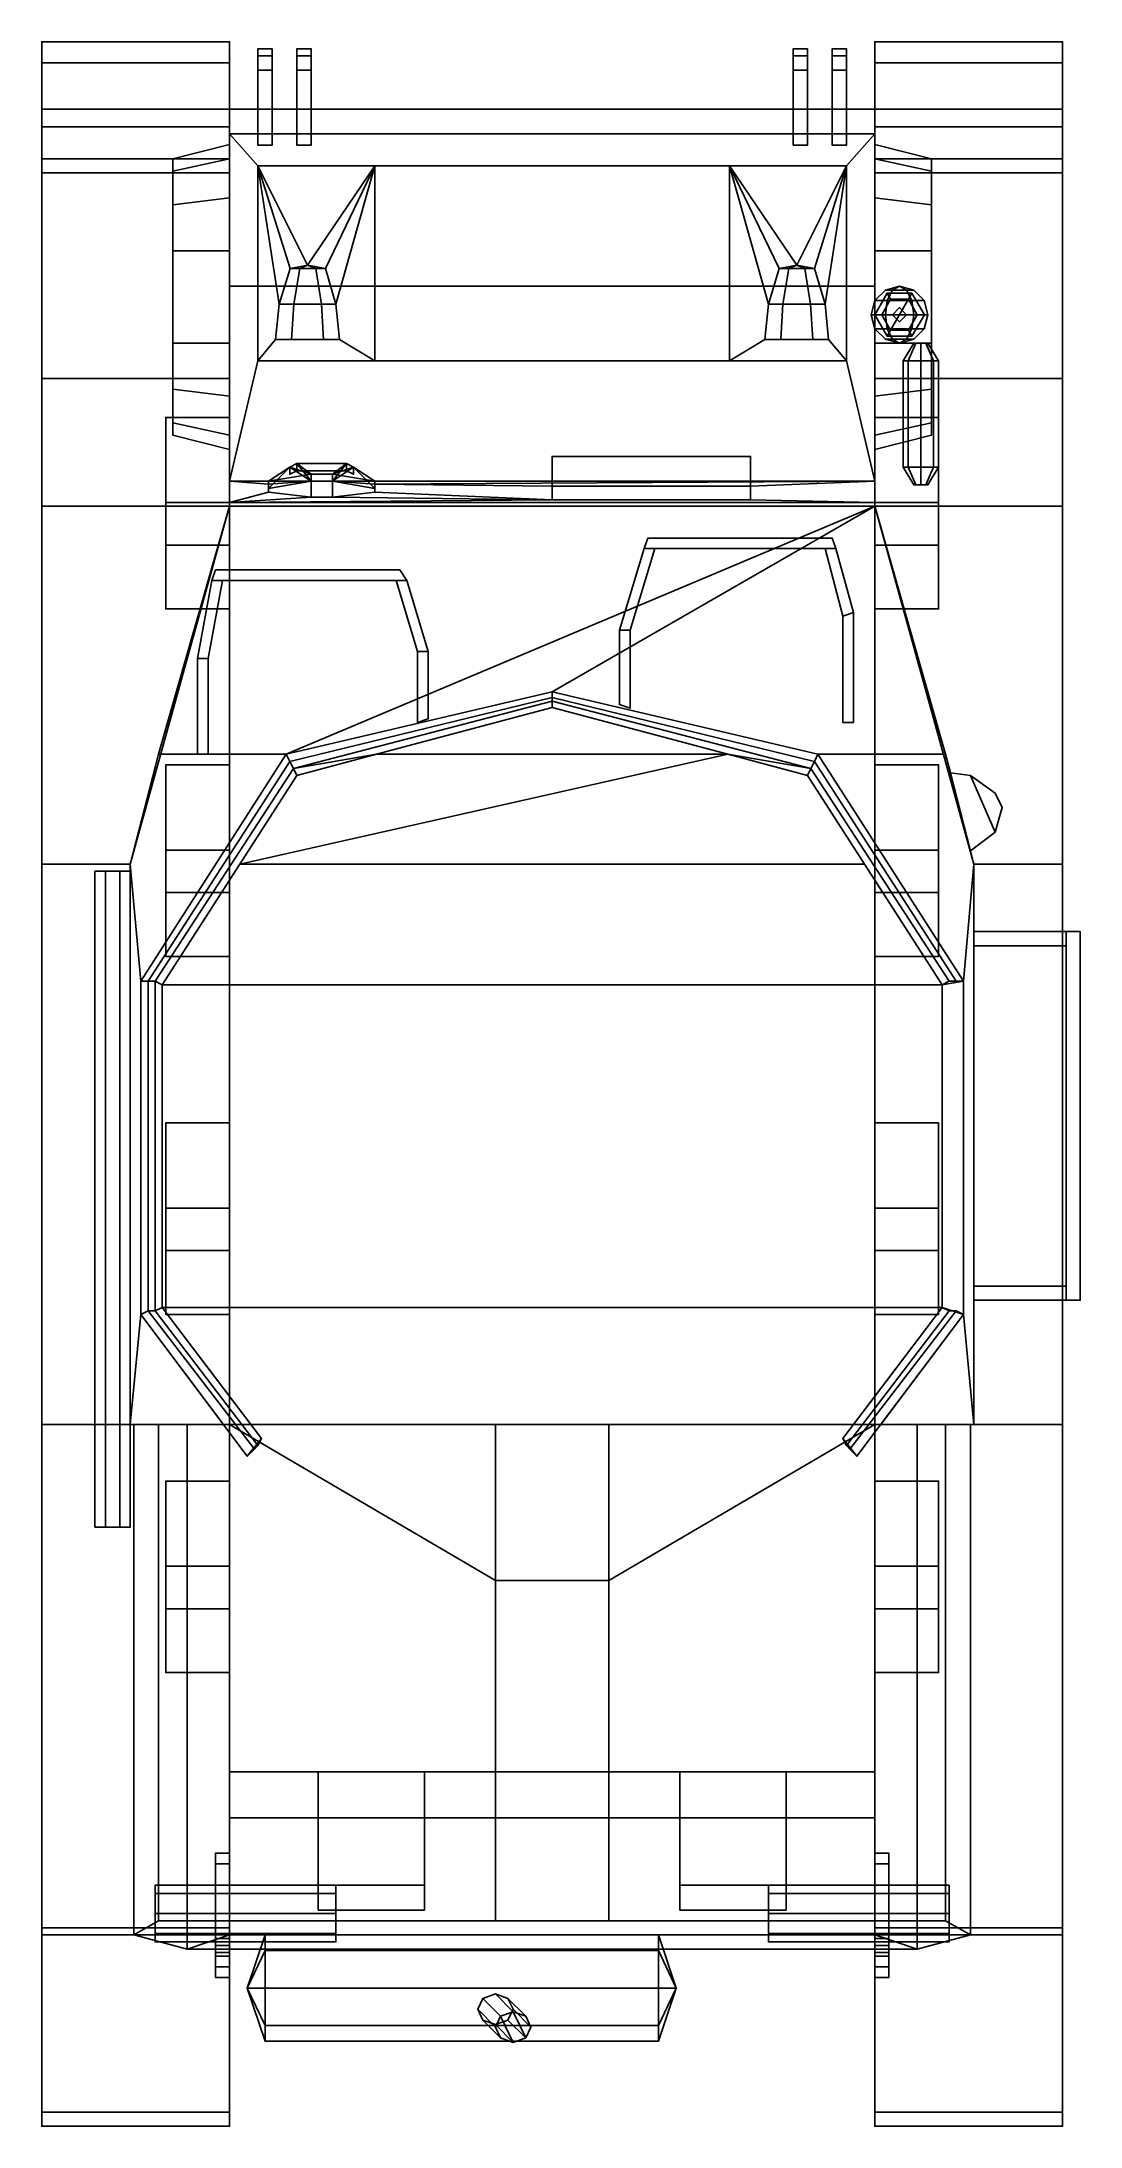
# Model space of a CAD drawing. Extents: x -1.44 to 1.49, y -2.97 to 2.91.
import ezdxf

# ---------------------------------------------------------------- set-up
doc = ezdxf.new("R2010")
doc.units = 0
doc.layers.get('0').update_dxf_attribs({"linetype": 'CONTINUOUS'})
doc.layers.add('MUDGUARDS', color=6, linetype='CONTINUOUS')

msp = doc.modelspace()

# ---------------------------------------------------------------- linework, layer by layer
for points in [[(-0.79, 2.89, 0.88), (-0.79, 2.87, 0.83), (-0.83, 2.87, 0.83), (-0.83, 2.89, 0.88)], [(-0.83, 2.89, 0.88), (-0.83, 2.87, 0.9), (-0.79, 2.87, 0.9), (-0.79, 2.89, 0.88)], [(-0.83, 2.87, 0.83), (-0.83, 2.83, 0.81), (-0.83, 2.87, 0.9), (-0.83, 2.89, 0.88)], [(-0.79, 2.87, 0.9), (-0.79, 2.83, 0.81), (-0.79, 2.87, 0.83), (-0.79, 2.89, 0.88)], [(-0.72, 2.87, 0.83), (-0.72, 2.83, 0.81), (-0.72, 2.87, 0.9), (-0.72, 2.89, 0.88)], [(-0.72, 2.89, 0.88), (-0.72, 2.87, 0.9), (-0.68, 2.87, 0.9), (-0.68, 2.89, 0.88)], [(-0.68, 2.89, 0.88), (-0.68, 2.87, 0.83), (-0.72, 2.87, 0.83), (-0.72, 2.89, 0.88)], [(-0.68, 2.87, 0.9), (-0.68, 2.83, 0.81), (-0.68, 2.87, 0.83), (-0.68, 2.89, 0.88)], [(0.72, 2.89, 0.88), (0.72, 2.87, 0.83), (0.68, 2.87, 0.83), (0.68, 2.89, 0.88)], [(0.68, 2.89, 0.88), (0.68, 2.87, 0.9), (0.72, 2.87, 0.9), (0.72, 2.89, 0.88)], [(0.68, 2.87, 0.83), (0.68, 2.83, 0.81), (0.68, 2.87, 0.9), (0.68, 2.89, 0.88)], [(0.72, 2.87, 0.9), (0.72, 2.83, 0.81), (0.72, 2.87, 0.83), (0.72, 2.89, 0.88)], [(0.79, 2.87, 0.83), (0.79, 2.83, 0.81), (0.79, 2.87, 0.9), (0.79, 2.89, 0.88)], [(0.79, 2.89, 0.88), (0.79, 2.87, 0.9), (0.83, 2.87, 0.9), (0.83, 2.89, 0.88)], [(0.83, 2.89, 0.88), (0.83, 2.87, 0.83), (0.79, 2.87, 0.83), (0.79, 2.89, 0.88)], [(0.83, 2.87, 0.9), (0.83, 2.83, 0.81), (0.83, 2.87, 0.83), (0.83, 2.89, 0.88)], [(-0.79, 2.87, 0.83), (-0.79, 2.83, 0.81), (-0.83, 2.83, 0.81), (-0.83, 2.87, 0.83)], [(-0.83, 2.87, 0.9), (-0.83, 2.72, 0.92), (-0.79, 2.72, 0.92), (-0.79, 2.87, 0.9)], [(-0.83, 2.83, 0.81), (-0.83, 2.6181, 0.81), (-0.83, 2.72, 0.92), (-0.83, 2.87, 0.9)], [(-0.79, 2.83, 0.81), (-0.79, 2.6181, 0.81), (-0.83, 2.6181, 0.81), (-0.83, 2.83, 0.81)], [(-0.79, 2.72, 0.92), (-0.79, 2.6181, 0.81), (-0.79, 2.83, 0.81), (-0.79, 2.87, 0.9)], [(-0.72, 2.83, 0.81), (-0.72, 2.6181, 0.81), (-0.72, 2.72, 0.92), (-0.72, 2.87, 0.9)], [(-0.72, 2.87, 0.9), (-0.72, 2.72, 0.92), (-0.68, 2.72, 0.92), (-0.68, 2.87, 0.9)], [(-0.68, 2.87, 0.83), (-0.68, 2.83, 0.81), (-0.72, 2.83, 0.81), (-0.72, 2.87, 0.83)], [(-0.68, 2.83, 0.81), (-0.68, 2.6181, 0.81), (-0.72, 2.6181, 0.81), (-0.72, 2.83, 0.81)], [(-0.68, 2.72, 0.92), (-0.68, 2.6181, 0.81), (-0.68, 2.83, 0.81), (-0.68, 2.87, 0.9)], [(0.72, 2.87, 0.83), (0.72, 2.83, 0.81), (0.68, 2.83, 0.81), (0.68, 2.87, 0.83)], [(0.68, 2.83, 0.81), (0.68, 2.6181, 0.81), (0.68, 2.72, 0.92), (0.68, 2.87, 0.9)], [(0.68, 2.87, 0.9), (0.68, 2.72, 0.92), (0.72, 2.72, 0.92), (0.72, 2.87, 0.9)], [(0.72, 2.83, 0.81), (0.72, 2.6181, 0.81), (0.68, 2.6181, 0.81), (0.68, 2.83, 0.81)], [(0.72, 2.72, 0.92), (0.72, 2.6181, 0.81), (0.72, 2.83, 0.81), (0.72, 2.87, 0.9)], [(0.79, 2.83, 0.81), (0.79, 2.6181, 0.81), (0.79, 2.72, 0.92), (0.79, 2.87, 0.9)], [(0.79, 2.87, 0.9), (0.79, 2.72, 0.92), (0.83, 2.72, 0.92), (0.83, 2.87, 0.9)], [(0.83, 2.87, 0.83), (0.83, 2.83, 0.81), (0.79, 2.83, 0.81), (0.79, 2.87, 0.83)], [(0.83, 2.83, 0.81), (0.83, 2.6181, 0.81), (0.79, 2.6181, 0.81), (0.79, 2.83, 0.81)], [(0.83, 2.72, 0.92), (0.83, 2.6181, 0.81), (0.83, 2.83, 0.81), (0.83, 2.87, 0.9)], [(-0.91, 2.22, 0.38), (-0.91, -1.97, 0.38), (-0.91, -2.1, 0.92), (-0.91, 2.72, 0.92)], [(0.91, 2.72, 0.92), (0.91, 2.22, 0.38), (-0.91, 2.22, 0.38), (-0.91, 2.72, 0.92)], [(-0.91, 2.72, 0.92), (-0.91, -2.43, 0.92), (-0.91, -2.43, 1.17), (-0.91, 2.65, 1.17)], [(0.91, 2.65, 1.17), (0.91, 2.72, 0.92), (-0.91, 2.72, 0.92), (-0.91, 2.65, 1.17)], [(0.91, -2.1, 0.92), (0.91, -1.97, 0.38), (0.91, 2.22, 0.38), (0.91, 2.72, 0.92)], [(0.91, -2.43, 1.17), (0.91, -2.43, 0.92), (0.91, 2.72, 0.92), (0.91, 2.65, 1.17)], [(-0.91, 2.65, 1.17), (-0.91, -0.99, 1.17), (-0.91, -0.99, 1.26), (-0.91, 1.67, 1.26)], [(0.83, 2.56, 1.1783), (0.91, 2.65, 1.17), (-0.91, 2.65, 1.17), (-0.83, 2.56, 1.1783)], [(-0.91, 2.65, 1.17), (-0.91, 1.67, 1.26), (-0.83, 2.01, 1.2288), (-0.83, 2.56, 1.1783)], [(0.83, 2.01, 1.2288), (0.91, 1.67, 1.26), (0.91, 2.65, 1.17), (0.83, 2.56, 1.1783)], [(0.91, -0.99, 1.26), (0.91, -0.99, 1.17), (0.91, 2.65, 1.17), (0.91, 1.67, 1.26)], [(-0.91, 2.5798, 0.87), (-0.91, 2.62, 0.72), (-1.07, 2.58, 0.72), (-1.07, 2.5452, 0.85)], [(-0.91, 2.62, 0.72), (-0.91, 2.5798, 0.57), (-1.07, 2.5452, 0.59), (-1.07, 2.58, 0.72)], [(-0.91, 2.6009, 0.7914), (-0.91, 2.47, 0.4602), (-0.91, 2.5798, 0.57), (-0.91, 2.62, 0.72)], [(-0.91, 2.2666, 0.4303), (-0.91, 2.32, 0.42), (-0.91, 2.47, 0.4602), (-0.91, 2.6009, 0.7914)], [(0.91, 2.62, 0.72), (0.91, 2.5798, 0.87), (1.07, 2.5452, 0.85), (1.07, 2.58, 0.72)], [(0.91, 2.5798, 0.57), (0.91, 2.62, 0.72), (1.07, 2.58, 0.72), (1.07, 2.5452, 0.59)], [(0.91, 2.47, 0.4602), (0.91, 2.6009, 0.7914), (0.91, 2.62, 0.72), (0.91, 2.5798, 0.57)], [(0.91, 2.32, 0.42), (0.91, 2.2666, 0.4303), (0.91, 2.6009, 0.7914), (0.91, 2.47, 0.4602)], [(-1.07, 1.8348, 0.9), (-1.07, 2.5452, 0.85), (-1.07, 2.58, 0.72), (-1.07, 1.8, 0.77)], [(-1.07, 1.8, 0.77), (-1.07, 2.58, 0.72), (-1.07, 2.5452, 0.59), (-1.07, 1.8348, 0.64)], [(-0.91, 2.47, 0.9798), (-0.91, 2.5798, 0.87), (-1.07, 2.5452, 0.85), (-1.07, 2.45, 0.9452)], [(-0.91, 2.5798, 0.57), (-0.91, 2.47, 0.4602), (-1.07, 2.45, 0.4948), (-1.07, 2.5452, 0.59)], [(-1.07, 1.93, 0.9952), (-1.07, 2.45, 0.9452), (-1.07, 2.5452, 0.85), (-1.07, 1.8348, 0.9)], [(-1.07, 1.8348, 0.64), (-1.07, 2.5452, 0.59), (-1.07, 2.45, 0.4948), (-1.07, 1.93, 0.5448)], [(-0.83, 2.56, 1.21), (-0.77, 2.17, 1.2384), (-0.77, 2.17, 1.2384), (-0.7395, 2.27, 1.2311)], [(-0.83, 2.56, 1.21), (-0.7395, 2.27, 1.2311), (-0.7395, 2.27, 1.2311), (-0.69, 2.28, 1.2304)], [(-0.83, 2.56, 1.21), (-0.83, 2.01, 1.25), (-0.78, 2.07, 1.2456), (-0.77, 2.17, 1.2384)], [(-0.83, 2.56, 1.21), (-0.69, 2.28, 1.2304), (-0.69, 2.28, 1.2304), (-0.5, 2.56, 1.21)], [(-0.5, 2.56, 1.21), (-0.5, 2.56, 1.1783), (-0.83, 2.56, 1.1783), (-0.83, 2.56, 1.21)], [(-0.83, 2.56, 1.1783), (-0.83, 2.01, 1.2288), (-0.83, 2.01, 1.25), (-0.83, 2.56, 1.21)], [(-0.69, 2.28, 1.2304), (-0.6395, 2.27, 1.2311), (-0.5, 2.56, 1.21)], [(-0.6395, 2.27, 1.2311), (-0.61, 2.17, 1.2384), (-0.5, 2.56, 1.21)], [(-0.6, 2.07, 1.2456), (-0.5, 2.01, 1.25), (-0.5, 2.56, 1.21), (-0.61, 2.17, 1.2384)], [(-0.5, 2.01, 1.25), (-0.5, 2.01, 1.2288), (-0.5, 2.56, 1.1783), (-0.5, 2.56, 1.21)], [(-0.5, 2.56, 1.1783), (-0.5, 2.01, 1.2288), (0.5, 2.01, 1.2288), (0.5, 2.56, 1.1783)], [(0.5, 2.56, 1.1783), (0.5, 2.01, 1.2288), (0.5, 2.01, 1.25), (0.5, 2.56, 1.21)], [(0.83, 2.56, 1.21), (0.83, 2.56, 1.1783), (0.5, 2.56, 1.1783), (0.5, 2.56, 1.21)], [(0.5, 2.56, 1.21), (0.69, 2.28, 1.2304), (0.69, 2.28, 1.2304), (0.83, 2.56, 1.21)], [(0.5, 2.56, 1.21), (0.5, 2.01, 1.25), (0.6, 2.07, 1.2456), (0.61, 2.17, 1.2384)], [(0.5, 2.56, 1.21), (0.6405, 2.27, 1.2311), (0.6405, 2.27, 1.2311), (0.69, 2.28, 1.2304)], [(0.5, 2.56, 1.21), (0.61, 2.17, 1.2384), (0.61, 2.17, 1.2384), (0.6405, 2.27, 1.2311)], [(0.69, 2.28, 1.2304), (0.7405, 2.27, 1.2311), (0.83, 2.56, 1.21)], [(0.7405, 2.27, 1.2311), (0.77, 2.17, 1.2384), (0.83, 2.56, 1.21)], [(0.78, 2.07, 1.2456), (0.83, 2.01, 1.25), (0.83, 2.56, 1.21), (0.77, 2.17, 1.2384)], [(0.83, 2.01, 1.25), (0.83, 2.01, 1.2288), (0.83, 2.56, 1.1783), (0.83, 2.56, 1.21)], [(0.91, 2.5798, 0.87), (0.91, 2.47, 0.9798), (1.07, 2.45, 0.9452), (1.07, 2.5452, 0.85)], [(0.91, 2.47, 0.4602), (0.91, 2.5798, 0.57), (1.07, 2.5452, 0.59), (1.07, 2.45, 0.4948)], [(1.07, 1.8, 0.77), (1.07, 2.58, 0.72), (1.07, 2.5452, 0.85), (1.07, 1.8348, 0.9)], [(1.07, 1.8348, 0.64), (1.07, 2.5452, 0.59), (1.07, 2.58, 0.72), (1.07, 1.8, 0.77)], [(1.07, 1.8348, 0.9), (1.07, 2.5452, 0.85), (1.07, 2.45, 0.9452), (1.07, 1.93, 0.9952)], [(1.07, 1.93, 0.5448), (1.07, 2.45, 0.4948), (1.07, 2.5452, 0.59), (1.07, 1.8348, 0.64)], [(-0.91, 2.32, 1.02), (-0.91, 2.47, 0.9798), (-1.07, 2.45, 0.9452), (-1.07, 2.32, 0.98)], [(-0.91, 2.47, 0.4602), (-0.91, 2.32, 0.42), (-1.07, 2.32, 0.46), (-1.07, 2.45, 0.4948)], [(0.91, 2.47, 0.9798), (0.91, 2.32, 1.02), (1.07, 2.32, 0.98), (1.07, 2.45, 0.9452)], [(0.91, 2.32, 0.42), (0.91, 2.47, 0.4602), (1.07, 2.45, 0.4948), (1.07, 2.32, 0.46)], [(-1.07, 2.06, 1.03), (-1.07, 2.32, 0.98), (-1.07, 2.45, 0.9452), (-1.07, 1.93, 0.9952)], [(-1.07, 1.93, 0.5448), (-1.07, 2.45, 0.4948), (-1.07, 2.32, 0.46), (-1.07, 2.06, 0.51)], [(1.07, 1.93, 0.9952), (1.07, 2.45, 0.9452), (1.07, 2.32, 0.98), (1.07, 2.06, 1.03)], [(1.07, 2.06, 0.51), (1.07, 2.32, 0.46), (1.07, 2.45, 0.4948), (1.07, 1.93, 0.5448)], [(-0.91, 2.06, 1.07), (-0.91, 2.32, 1.02), (-1.07, 2.32, 0.98), (-1.07, 2.06, 1.03)], [(-0.91, 2.32, 0.42), (-0.91, 2.06, 0.47), (-1.07, 2.06, 0.51), (-1.07, 2.32, 0.46)], [(0.91, 2.32, 1.02), (0.91, 2.06, 1.07), (1.07, 2.06, 1.03), (1.07, 2.32, 0.98)], [(0.91, 2.06, 0.47), (0.91, 2.32, 0.42), (1.07, 2.32, 0.46), (1.07, 2.06, 0.51)], [(-0.7395, 2.27, 1.2311), (-0.77, 2.17, 1.2384), (-0.729, 2.17, 1.3059), (-0.712, 2.27, 1.2701)], [(-0.69, 2.28, 1.2304), (-0.7395, 2.27, 1.2311), (-0.712, 2.27, 1.2701), (-0.69, 2.28, 1.2304)], [(-0.712, 2.27, 1.2701), (-0.729, 2.17, 1.3059), (-0.651, 2.17, 1.3059), (-0.667, 2.27, 1.2701)], [(-0.69, 2.28, 1.2304), (-0.712, 2.27, 1.2701), (-0.667, 2.27, 1.2701), (-0.69, 2.28, 1.2304)], [(-0.69, 2.28, 1.2304), (-0.667, 2.27, 1.2701), (-0.6395, 2.27, 1.2311), (-0.69, 2.28, 1.2304)], [(-0.667, 2.27, 1.2701), (-0.651, 2.17, 1.3059), (-0.61, 2.17, 1.2384), (-0.6395, 2.27, 1.2311)], [(0.6405, 2.27, 1.2311), (0.61, 2.17, 1.2384), (0.651, 2.17, 1.3059), (0.668, 2.27, 1.2701)], [(0.69, 2.28, 1.2304), (0.6405, 2.27, 1.2311), (0.668, 2.27, 1.2701), (0.69, 2.28, 1.2304)], [(0.668, 2.27, 1.2701), (0.651, 2.17, 1.3059), (0.729, 2.17, 1.3059), (0.713, 2.27, 1.2701)], [(0.69, 2.28, 1.2304), (0.668, 2.27, 1.2701), (0.713, 2.27, 1.2701), (0.69, 2.28, 1.2304)], [(0.69, 2.28, 1.2304), (0.713, 2.27, 1.2701), (0.7405, 2.27, 1.2311), (0.69, 2.28, 1.2304)], [(0.713, 2.27, 1.2701), (0.729, 2.17, 1.3059), (0.77, 2.17, 1.2384), (0.7405, 2.27, 1.2311)], [(0.91, 2.22, 0.38), (0.91, -1.97, 0.38), (-0.91, -1.97, 0.38), (-0.91, 2.22, 0.38)], [(0.9, 2.14, 1.47), (0.9107, 2.18, 1.47), (0.9454, 2.18, 1.41), (0.94, 2.14, 1.4007)], [(0.94, 2.14, 1.5393), (0.9454, 2.18, 1.53), (0.9107, 2.18, 1.47), (0.9, 2.14, 1.47)], [(0.93, 2.14, 1.33), (0.955, 2.1833, 1.33), (0.945, 2.2006, 1.25), (0.91, 2.14, 1.25)], [(0.9107, 2.18, 1.47), (0.94, 2.2093, 1.47), (0.96, 2.2093, 1.4354), (0.9454, 2.18, 1.41)], [(0.9454, 2.18, 1.53), (0.96, 2.2093, 1.5046), (0.94, 2.2093, 1.47), (0.9107, 2.18, 1.47)], [(0.955, 2.0967, 1.33), (1.005, 2.1833, 1.33), (0.955, 2.1833, 1.33), (0.93, 2.14, 1.33)], [(0.94, 2.2093, 1.47), (0.98, 2.22, 1.47), (0.98, 2.22, 1.47), (0.96, 2.2093, 1.4354)], [(0.96, 2.2093, 1.5046), (0.98, 2.22, 1.47), (0.98, 2.22, 1.47), (0.94, 2.2093, 1.47)], [(0.94, 2.14, 1.4007), (0.9454, 2.18, 1.41), (1.0146, 2.18, 1.41), (1.02, 2.14, 1.4007)], [(1.02, 2.14, 1.5393), (1.0146, 2.18, 1.53), (0.9454, 2.18, 1.53), (0.94, 2.14, 1.5393)], [(0.955, 2.1833, 1.33), (1.005, 2.1833, 1.33), (1.015, 2.2006, 1.25), (0.945, 2.2006, 1.25)], [(0.9454, 2.18, 1.41), (0.96, 2.2093, 1.4354), (1, 2.2093, 1.4354), (1.0146, 2.18, 1.41)], [(1.0146, 2.18, 1.53), (1, 2.2093, 1.5046), (0.96, 2.2093, 1.5046), (0.9454, 2.18, 1.53)], [(1.005, 2.0967, 1.33), (1.03, 2.14, 1.33), (1.005, 2.1833, 1.33), (0.955, 2.0967, 1.33)], [(0.96, 2.2093, 1.4354), (0.98, 2.22, 1.47), (0.98, 2.22, 1.47), (1, 2.2093, 1.4354)], [(1, 2.2093, 1.5046), (0.98, 2.22, 1.47), (0.98, 2.22, 1.47), (0.96, 2.2093, 1.5046)], [(1, 2.2093, 1.4354), (0.98, 2.22, 1.47), (0.98, 2.22, 1.47), (1.02, 2.2093, 1.47)], [(1.02, 2.2093, 1.47), (0.98, 2.22, 1.47), (0.98, 2.22, 1.47), (1, 2.2093, 1.5046)], [(1.0146, 2.18, 1.41), (1, 2.2093, 1.4354), (1.02, 2.2093, 1.47), (1.0493, 2.18, 1.47)], [(1.0493, 2.18, 1.47), (1.02, 2.2093, 1.47), (1, 2.2093, 1.5046), (1.0146, 2.18, 1.53)], [(1.005, 2.1833, 1.33), (1.03, 2.14, 1.33), (1.05, 2.14, 1.25), (1.015, 2.2006, 1.25)], [(1.02, 2.14, 1.4007), (1.0146, 2.18, 1.41), (1.0493, 2.18, 1.47), (1.06, 2.14, 1.47)], [(1.06, 2.14, 1.47), (1.0493, 2.18, 1.47), (1.0146, 2.18, 1.53), (1.02, 2.14, 1.5393)], [(-0.77, 2.17, 1.2384), (-0.78, 2.07, 1.2456), (-0.735, 2.07, 1.3236), (-0.729, 2.17, 1.3059)], [(-0.729, 2.17, 1.3059), (-0.735, 2.07, 1.3236), (-0.645, 2.07, 1.3236), (-0.651, 2.17, 1.3059)], [(-0.651, 2.17, 1.3059), (-0.645, 2.07, 1.3236), (-0.6, 2.07, 1.2456), (-0.61, 2.17, 1.2384)], [(0.61, 2.17, 1.2384), (0.6, 2.07, 1.2456), (0.645, 2.07, 1.3236), (0.651, 2.17, 1.3059)], [(0.651, 2.17, 1.3059), (0.645, 2.07, 1.3236), (0.735, 2.07, 1.3236), (0.729, 2.17, 1.3059)], [(0.729, 2.17, 1.3059), (0.735, 2.07, 1.3236), (0.78, 2.07, 1.2456), (0.77, 2.17, 1.2384)], [(0.9107, 2.1, 1.47), (0.9, 2.14, 1.47), (0.94, 2.14, 1.4007), (0.9454, 2.1, 1.41)], [(0.9454, 2.1, 1.53), (0.94, 2.14, 1.5393), (0.9, 2.14, 1.47), (0.9107, 2.1, 1.47)], [(0.955, 2.0967, 1.33), (0.93, 2.14, 1.33), (0.91, 2.14, 1.25), (0.945, 2.0794, 1.25)], [(0.9454, 2.1, 1.41), (0.94, 2.14, 1.4007), (1.02, 2.14, 1.4007), (1.0146, 2.1, 1.41)], [(1.0146, 2.1, 1.53), (1.02, 2.14, 1.5393), (0.94, 2.14, 1.5393), (0.9454, 2.1, 1.53)], [(0.98, 2.16, 1.33), (0.96, 2.14, 1.33), (0.96, 2.14, 1.41), (0.98, 2.16, 1.41)], [(0.96, 2.14, 1.33), (0.98, 2.12, 1.33), (0.98, 2.12, 1.41), (0.96, 2.14, 1.41)], [(1, 2.14, 1.33), (0.98, 2.16, 1.33), (0.98, 2.16, 1.41), (1, 2.14, 1.41)], [(0.98, 2.12, 1.33), (1, 2.14, 1.33), (1, 2.14, 1.41), (0.98, 2.12, 1.41)], [(1.03, 2.14, 1.33), (1.005, 2.0967, 1.33), (1.015, 2.0794, 1.25), (1.05, 2.14, 1.25)], [(1.0146, 2.1, 1.41), (1.02, 2.14, 1.4007), (1.06, 2.14, 1.47), (1.0493, 2.1, 1.47)], [(1.0493, 2.1, 1.47), (1.06, 2.14, 1.47), (1.02, 2.14, 1.5393), (1.0146, 2.1, 1.53)], [(-0.91, 1.91, 1.0298), (-0.91, 2.06, 1.07), (-1.07, 2.06, 1.03), (-1.07, 1.93, 0.9952)], [(-0.91, 2.06, 0.47), (-0.91, 1.91, 0.5102), (-1.07, 1.93, 0.5448), (-1.07, 2.06, 0.51)], [(-0.78, 2.07, 1.2456), (-0.83, 2.01, 1.25), (-0.5, 2.01, 1.25), (-0.6, 2.07, 1.2456)], [(-0.735, 2.07, 1.3236), (-0.78, 2.07, 1.2456), (-0.6, 2.07, 1.2456), (-0.645, 2.07, 1.3236)], [(0.6, 2.07, 1.2456), (0.5, 2.01, 1.25), (0.83, 2.01, 1.25), (0.78, 2.07, 1.2456)], [(0.645, 2.07, 1.3236), (0.6, 2.07, 1.2456), (0.78, 2.07, 1.2456), (0.735, 2.07, 1.3236)], [(0.91, 2.06, 1.07), (0.91, 1.91, 1.0298), (1.07, 1.93, 0.9952), (1.07, 2.06, 1.03)], [(0.91, 1.91, 0.5102), (0.91, 2.06, 0.47), (1.07, 2.06, 0.51), (1.07, 1.93, 0.5448)], [(0.94, 2.0707, 1.47), (0.9107, 2.1, 1.47), (0.9454, 2.1, 1.41), (0.96, 2.0707, 1.4354)], [(0.96, 2.0707, 1.5046), (0.9454, 2.1, 1.53), (0.9107, 2.1, 1.47), (0.94, 2.0707, 1.47)], [(0.98, 2.06, 1.47), (0.94, 2.0707, 1.47), (0.96, 2.0707, 1.4354), (0.98, 2.06, 1.47)], [(0.98, 2.06, 1.47), (0.96, 2.0707, 1.5046), (0.94, 2.0707, 1.47), (0.98, 2.06, 1.47)], [(1.005, 2.0967, 1.33), (0.955, 2.0967, 1.33), (0.945, 2.0794, 1.25), (1.015, 2.0794, 1.25)], [(0.96, 2.0707, 1.4354), (0.9454, 2.1, 1.41), (1.0146, 2.1, 1.41), (1, 2.0707, 1.4354)], [(1, 2.0707, 1.5046), (1.0146, 2.1, 1.53), (0.9454, 2.1, 1.53), (0.96, 2.0707, 1.5046)], [(0.98, 2.06, 1.47), (0.96, 2.0707, 1.4354), (1, 2.0707, 1.4354), (0.98, 2.06, 1.47)], [(0.98, 2.06, 1.47), (1, 2.0707, 1.5046), (0.96, 2.0707, 1.5046), (0.98, 2.06, 1.47)], [(0.98, 2.06, 1.47), (1, 2.0707, 1.4354), (1.02, 2.0707, 1.47), (0.98, 2.06, 1.47)], [(0.98, 2.06, 1.47), (1.02, 2.0707, 1.47), (1, 2.0707, 1.5046), (0.98, 2.06, 1.47)], [(1.0046, 2.01, 1.2746), (0.99, 2.01, 1.31), (1.02, 2.06, 1.31), (1.0259, 2.06, 1.2959)], [(0.99, 2.01, 1.31), (1.0046, 2.01, 1.3454), (1.0259, 2.06, 1.3241), (1.02, 2.06, 1.31)], [(1, 2.0707, 1.4354), (1.0146, 2.1, 1.41), (1.0493, 2.1, 1.47), (1.02, 2.0707, 1.47)], [(1.02, 2.0707, 1.47), (1.0493, 2.1, 1.47), (1.0146, 2.1, 1.53), (1, 2.0707, 1.5046)], [(1.04, 2.01, 1.26), (1.0046, 2.01, 1.2746), (1.0259, 2.06, 1.2959), (1.04, 2.06, 1.29)], [(1.0046, 2.01, 1.3454), (1.04, 2.01, 1.36), (1.04, 2.06, 1.33), (1.0259, 2.06, 1.3241)], [(1.0259, 2.06, 1.3241), (1.04, 2.06, 1.33), (1.0541, 2.06, 1.3241), (1.02, 2.06, 1.31)], [(1.02, 2.06, 1.31), (1.0541, 2.06, 1.3241), (1.06, 2.06, 1.31), (1.0259, 2.06, 1.2959)], [(1.0259, 2.06, 1.2959), (1.06, 2.06, 1.31), (1.0541, 2.06, 1.2959), (1.04, 2.06, 1.29)], [(1.0754, 2.01, 1.2746), (1.04, 2.01, 1.26), (1.04, 2.06, 1.29), (1.0541, 2.06, 1.2959)], [(1.04, 2.01, 1.36), (1.0754, 2.01, 1.3454), (1.0541, 2.06, 1.3241), (1.04, 2.06, 1.33)], [(1.09, 2.01, 1.31), (1.0754, 2.01, 1.2746), (1.0541, 2.06, 1.2959), (1.06, 2.06, 1.31)], [(1.0754, 2.01, 1.3454), (1.09, 2.01, 1.31), (1.06, 2.06, 1.31), (1.0541, 2.06, 1.3241)], [(-0.83, 2.01, 1.2288), (-0.91, 1.67, 1.26), (0.91, 1.67, 1.26), (0.83, 2.01, 1.2288)], [(-0.83, 2.01, 1.25), (-0.83, 2.01, 1.2288), (-0.5, 2.01, 1.2288), (-0.5, 2.01, 1.25)], [(0.5, 2.01, 1.25), (0.5, 2.01, 1.2288), (0.83, 2.01, 1.2288), (0.83, 2.01, 1.25)], [(1.0046, 2.01, 1.3454), (0.99, 2.01, 1.31), (0.99, 1.71, 1.31), (1.0046, 1.71, 1.3454)], [(0.99, 2.01, 1.31), (1.0046, 2.01, 1.2746), (1.0046, 1.71, 1.2746), (0.99, 1.71, 1.31)], [(1.04, 2.01, 1.36), (1.0046, 2.01, 1.3454), (1.0046, 1.71, 1.3454), (1.04, 1.71, 1.36)], [(1.0046, 2.01, 1.2746), (1.04, 2.01, 1.26), (1.04, 1.71, 1.26), (1.0046, 1.71, 1.2746)], [(1.0754, 2.01, 1.3454), (1.04, 2.01, 1.36), (1.04, 1.71, 1.36), (1.0754, 1.71, 1.3454)], [(1.04, 2.01, 1.26), (1.0754, 2.01, 1.2746), (1.0754, 1.71, 1.2746), (1.04, 1.71, 1.26)], [(1.09, 2.01, 1.31), (1.0754, 2.01, 1.3454), (1.0754, 1.71, 1.3454), (1.09, 1.71, 1.31)], [(1.0754, 2.01, 1.2746), (1.09, 2.01, 1.31), (1.09, 1.71, 1.31), (1.0754, 1.71, 1.2746)], [(-0.91, 1.8002, 0.92), (-0.91, 1.91, 1.0298), (-1.07, 1.93, 0.9952), (-1.07, 1.8348, 0.9)], [(-0.91, 1.91, 0.5102), (-0.91, 1.8002, 0.62), (-1.07, 1.8348, 0.64), (-1.07, 1.93, 0.5448)], [(0.91, 1.91, 1.0298), (0.91, 1.8002, 0.92), (1.07, 1.8348, 0.9), (1.07, 1.93, 0.9952)], [(0.91, 1.8002, 0.62), (0.91, 1.91, 0.5102), (1.07, 1.93, 0.5448), (1.07, 1.8348, 0.64)], [(-1.09, 1.85, 0.24), (-1.09, 1.31, 0.24), (-1.09, 1.49, 0.51), (-1.09, 1.61, 0.51)], [(-0.91, 1.61, 0.51), (-0.91, 1.85, 0.24), (-1.09, 1.85, 0.24), (-1.09, 1.61, 0.51)], [(-1.09, 1.31, 0.24), (-1.09, 1.85, 0.24), (-1.09, 1.85, 0.17), (-1.09, 1.31, 0.17)], [(-1.09, 1.31, 0.17), (-1.09, 1.85, 0.17), (-0.91, 1.85, 0.17), (-0.91, 1.31, 0.17)], [(-1.09, 1.85, 0.17), (-1.09, 1.85, 0.24), (-0.91, 1.85, 0.24), (-0.91, 1.85, 0.17)], [(-0.91, 1.76, 0.77), (-0.91, 1.8002, 0.92), (-1.07, 1.8348, 0.9), (-1.07, 1.8, 0.77)], [(-0.91, 1.8002, 0.62), (-0.91, 1.76, 0.77), (-1.07, 1.8, 0.77), (-1.07, 1.8348, 0.64)], [(-0.91, 1.4033, 0.38), (-0.91, 1.31, 0.24), (-0.91, 1.85, 0.24), (-0.91, 1.7256, 0.38)], [(-0.91, 1.85, 0.17), (-0.91, 1.85, 0.24), (-0.91, 1.31, 0.24), (-0.91, 1.31, 0.17)], [(1.09, 1.61, 0.51), (1.09, 1.85, 0.24), (0.91, 1.85, 0.24), (0.91, 1.61, 0.51)], [(0.91, 1.85, 0.24), (0.91, 1.31, 0.24), (0.91, 1.4033, 0.38), (0.91, 1.7256, 0.38)], [(0.91, 1.31, 0.24), (0.91, 1.85, 0.24), (0.91, 1.85, 0.17), (0.91, 1.31, 0.17)], [(0.91, 1.31, 0.17), (0.91, 1.85, 0.17), (1.09, 1.85, 0.17), (1.09, 1.31, 0.17)], [(0.91, 1.85, 0.17), (0.91, 1.85, 0.24), (1.09, 1.85, 0.24), (1.09, 1.85, 0.17)], [(0.91, 1.8002, 0.92), (0.91, 1.76, 0.77), (1.07, 1.8, 0.77), (1.07, 1.8348, 0.9)], [(0.91, 1.76, 0.77), (0.91, 1.8002, 0.62), (1.07, 1.8348, 0.64), (1.07, 1.8, 0.77)], [(1.09, 1.49, 0.51), (1.09, 1.31, 0.24), (1.09, 1.85, 0.24), (1.09, 1.61, 0.51)], [(1.09, 1.85, 0.17), (1.09, 1.85, 0.24), (1.09, 1.31, 0.24), (1.09, 1.31, 0.17)], [(-0.74, 1.71, 1.3), (-0.8, 1.67, 1.3), (-0.8, 1.65, 1.42), (-0.74, 1.71, 1.42)], [(-0.74, 1.71, 1.42), (-0.8, 1.65, 1.42), (-0.68, 1.67, 1.48)], [(-0.68, 1.69, 1.27), (-0.68, 1.69, 1.27), (-0.8, 1.67, 1.3), (-0.74, 1.71, 1.3)], [(-0.72, 1.72, 1.42), (-0.74, 1.71, 1.42), (-0.68, 1.67, 1.48)], [(-0.68, 1.69, 1.27), (-0.68, 1.69, 1.27), (-0.74, 1.71, 1.3), (-0.72, 1.72, 1.3)], [(-0.74, 1.69, 1.3), (-0.72, 1.7, 1.3), (-0.72, 1.72, 1.3), (-0.74, 1.71, 1.3)], [(-0.74, 1.71, 1.42), (-0.72, 1.72, 1.42), (-0.72, 1.7, 1.42), (-0.74, 1.69, 1.42)], [(-0.74, 1.69, 1.3), (-0.74, 1.71, 1.3), (-0.74, 1.71, 1.42), (-0.74, 1.69, 1.42)], [(-0.68, 1.67, 1.48), (-0.62, 1.67, 1.48), (-0.58, 1.72, 1.42), (-0.72, 1.72, 1.42)], [(-0.72, 1.72, 1.3), (-0.58, 1.72, 1.3), (-0.62, 1.69, 1.27), (-0.68, 1.69, 1.27)], [(-0.72, 1.7, 1.3), (-0.58, 1.7, 1.3), (-0.58, 1.72, 1.3), (-0.72, 1.72, 1.3)], [(-0.72, 1.72, 1.42), (-0.58, 1.72, 1.42), (-0.58, 1.7, 1.42), (-0.72, 1.7, 1.42)], [(-0.58, 1.72, 1.3), (-0.56, 1.71, 1.3), (-0.62, 1.69, 1.27)], [(-0.62, 1.67, 1.48), (-0.62, 1.67, 1.48), (-0.56, 1.71, 1.42), (-0.58, 1.72, 1.42)], [(-0.56, 1.71, 1.3), (-0.5, 1.67, 1.3), (-0.62, 1.69, 1.27)], [(-0.62, 1.67, 1.48), (-0.62, 1.67, 1.48), (-0.5, 1.65, 1.42), (-0.56, 1.71, 1.42)], [(-0.58, 1.7, 1.3), (-0.56, 1.69, 1.3), (-0.56, 1.71, 1.3), (-0.58, 1.72, 1.3)], [(-0.58, 1.72, 1.42), (-0.56, 1.71, 1.42), (-0.56, 1.69, 1.42), (-0.58, 1.7, 1.42)], [(-0.56, 1.71, 1.42), (-0.5, 1.65, 1.42), (-0.5, 1.67, 1.3), (-0.56, 1.71, 1.3)], [(-0.56, 1.69, 1.42), (-0.56, 1.71, 1.42), (-0.56, 1.71, 1.3), (-0.56, 1.69, 1.3)], [(0, 1.67, 1.33), (0, 1.6565, 1.33), (0, 1.6182, 1.5275), (0, 1.74, 1.49)], [(0, 1.74, 1.49), (0, 1.6182, 1.5275), (0.56, 1.6182, 1.5275), (0.56, 1.74, 1.49)], [(0.56, 1.74, 1.49), (0.56, 1.67, 1.33), (0, 1.67, 1.33), (0, 1.74, 1.49)], [(0.56, 1.6182, 1.5275), (0.56, 1.6565, 1.33), (0.56, 1.67, 1.33), (0.56, 1.74, 1.49)], [(0.99, 1.71, 1.31), (1.0046, 1.71, 1.2746), (1.0259, 1.66, 1.2959), (1.02, 1.66, 1.31)], [(1.0046, 1.71, 1.3454), (0.99, 1.71, 1.31), (1.02, 1.66, 1.31), (1.0259, 1.66, 1.3241)], [(1.0046, 1.71, 1.2746), (1.04, 1.71, 1.26), (1.04, 1.66, 1.29), (1.0259, 1.66, 1.2959)], [(1.04, 1.71, 1.36), (1.0046, 1.71, 1.3454), (1.0259, 1.66, 1.3241), (1.04, 1.66, 1.33)], [(1.04, 1.71, 1.26), (1.0754, 1.71, 1.2746), (1.0541, 1.66, 1.2959), (1.04, 1.66, 1.29)], [(1.0754, 1.71, 1.3454), (1.04, 1.71, 1.36), (1.04, 1.66, 1.33), (1.0541, 1.66, 1.3241)], [(1.0754, 1.71, 1.2746), (1.09, 1.71, 1.31), (1.06, 1.66, 1.31), (1.0541, 1.66, 1.2959)], [(1.09, 1.71, 1.31), (1.0754, 1.71, 1.3454), (1.0541, 1.66, 1.3241), (1.06, 1.66, 1.31)], [(-0.91, 1.67, 1.26), (-0.91, 1.6, 1.26), (-0.91, 1.6, 1.59), (-0.91, 1.61, 1.57)], [(-0.8, 1.6623, 1.3), (-0.91, 1.67, 1.26), (-0.91, 1.61, 1.57), (-0.8, 1.639, 1.42)], [(-0.8, 1.6623, 1.3), (-0.68, 1.67, 1.26), (-0.68, 1.67, 1.26), (-0.91, 1.67, 1.26)], [(-0.8, 1.67, 1.3), (-0.68, 1.69, 1.27), (-0.68, 1.67, 1.26), (-0.8, 1.6623, 1.3)], [(-0.8, 1.67, 1.3), (-0.8, 1.6623, 1.3), (-0.8, 1.639, 1.42), (-0.8, 1.65, 1.42)], [(-0.8, 1.639, 1.42), (-0.68, 1.6257, 1.4889), (-0.68, 1.67, 1.48), (-0.8, 1.65, 1.42)], [(-0.72, 1.7, 1.3), (-0.74, 1.69, 1.3), (-0.74, 1.69, 1.42), (-0.72, 1.7, 1.42)], [(-0.72, 1.7, 1.42), (-0.58, 1.7, 1.42), (-0.58, 1.7, 1.3), (-0.72, 1.7, 1.3)], [(-0.68, 1.69, 1.27), (-0.62, 1.69, 1.27), (-0.62, 1.67, 1.26), (-0.68, 1.67, 1.26)], [(-0.68, 1.6257, 1.4889), (-0.62, 1.6257, 1.4889), (-0.62, 1.67, 1.48), (-0.68, 1.67, 1.48)], [(-0.62, 1.69, 1.27), (-0.5, 1.67, 1.3), (-0.5, 1.6623, 1.3), (-0.62, 1.67, 1.26)], [(-0.62, 1.6257, 1.4889), (-0.5, 1.639, 1.42), (-0.5, 1.65, 1.42), (-0.62, 1.67, 1.48)], [(-0.62, 1.67, 1.26), (-0.5, 1.6623, 1.3), (0.91, 1.67, 1.26), (-0.62, 1.67, 1.26)], [(-0.58, 1.7, 1.42), (-0.56, 1.69, 1.42), (-0.56, 1.69, 1.3), (-0.58, 1.7, 1.3)], [(-0.5, 1.65, 1.42), (-0.5, 1.639, 1.42), (-0.5, 1.6623, 1.3), (-0.5, 1.67, 1.3)], [(0.56, 1.6565, 1.33), (0.91, 1.67, 1.26), (-0.5, 1.6623, 1.3), (0, 1.6565, 1.33)], [(0, 1.6565, 1.33), (-0.5, 1.6623, 1.3), (-0.5, 1.639, 1.42), (0, 1.6182, 1.5275)], [(0.56, 1.67, 1.33), (0.56, 1.6565, 1.33), (0, 1.6565, 1.33), (0, 1.67, 1.33)], [(0.91, 1.61, 1.57), (0.91, 1.67, 1.26), (0.56, 1.6565, 1.33), (0.56, 1.6182, 1.5275)], [(0.91, 1.6, 1.59), (0.91, 1.6, 1.26), (0.91, 1.67, 1.26), (0.91, 1.61, 1.57)], [(1.02, 1.66, 1.31), (1.0541, 1.66, 1.2959), (1.06, 1.66, 1.31), (1.0259, 1.66, 1.3241)], [(1.0259, 1.66, 1.2959), (1.04, 1.66, 1.29), (1.0541, 1.66, 1.2959), (1.02, 1.66, 1.31)], [(1.0259, 1.66, 1.3241), (1.06, 1.66, 1.31), (1.0541, 1.66, 1.3241), (1.04, 1.66, 1.33)], [(-0.91, 1.6, 1.26), (-1.11, 0.9, 1.26), (-1.11, 0.9, 1.67), (-0.91, 1.6, 1.59)], [(-0.91, 1.6, 1.59), (-1.11, 0.9, 1.67), (-0.75, 0.9, 1.67), (0.91, 1.6, 1.59)], [(-1.09, 1.61, 0.51), (-1.09, 1.49, 0.51), (-0.91, 1.49, 0.51), (-0.91, 1.61, 0.51)], [(-0.91, 1.61, 1.57), (-0.91, 1.61, 1.57), (-0.68, 1.6257, 1.4889), (-0.8, 1.639, 1.42)], [(-0.91, 1.61, 1.57), (0, 1.6182, 1.5275), (-0.62, 1.6257, 1.4889), (-0.68, 1.6257, 1.4889)], [(0.56, 1.6182, 1.5275), (0, 1.6182, 1.5275), (-0.91, 1.61, 1.57), (0.91, 1.61, 1.57)], [(-0.91, 1.61, 1.57), (-0.91, 1.6, 1.59), (0.91, 1.6, 1.59), (0.91, 1.61, 1.57)], [(0.91, 1.6, 1.59), (-0.75, 0.9, 1.67), (0, 1.076, 1.6499), (0.91, 1.6, 1.59)], [(0, 1.6182, 1.5275), (-0.5, 1.639, 1.42), (-0.62, 1.6257, 1.4889), (0, 1.6182, 1.5275)], [(0, 1.076, 1.6499), (0.75, 0.9, 1.67), (1.11, 0.9, 1.67), (0.91, 1.6, 1.59)], [(0.91, 1.61, 0.51), (0.91, 1.49, 0.51), (1.09, 1.49, 0.51), (1.09, 1.61, 0.51)], [(1.11, 0.9, 1.67), (1.11, 0.9, 1.26), (0.91, 1.6, 1.26), (0.91, 1.6, 1.59)], [(-1.09, 1.49, 0.51), (-1.09, 1.31, 0.24), (-0.91, 1.31, 0.24), (-0.91, 1.49, 0.51)], [(0.19, 1.25, 1.6709), (0.22, 1.25, 1.6709), (0.29, 1.48, 1.6446), (0.26, 1.48, 1.6446)], [(0.26, 1.48, 1.6037), (0.19, 1.25, 1.63), (0.19, 1.25, 1.6709), (0.26, 1.48, 1.6446)], [(0.29, 1.48, 1.6446), (0.22, 1.25, 1.6709), (0.22, 1.25, 1.63), (0.29, 1.48, 1.6037)], [(0.8, 1.48, 1.6446), (0.79, 1.51, 1.6411), (0.27, 1.51, 1.6411), (0.26, 1.48, 1.6446)], [(0.26, 1.48, 1.6446), (0.27, 1.51, 1.6411), (0.27, 1.51, 1.6003), (0.26, 1.48, 1.6037)], [(0.27, 1.51, 1.6411), (0.79, 1.51, 1.6411), (0.79, 1.51, 1.6003), (0.27, 1.51, 1.6003)], [(0.29, 1.48, 1.6037), (0.77, 1.48, 1.6037), (0.77, 1.48, 1.6446), (0.29, 1.48, 1.6446)], [(0.82, 1.29, 1.6663), (0.85, 1.3, 1.6651), (0.8, 1.48, 1.6446), (0.77, 1.48, 1.6446)], [(0.77, 1.48, 1.6035), (0.82, 1.29, 1.6254), (0.82, 1.29, 1.6663), (0.77, 1.48, 1.6446)], [(0.8, 1.48, 1.6037), (0.79, 1.51, 1.6003), (0.79, 1.51, 1.6411), (0.8, 1.48, 1.6446)], [(0.8, 1.48, 1.6446), (0.85, 1.3, 1.6651), (0.85, 1.3, 1.6243), (0.8, 1.48, 1.6037)], [(0.91, 1.49, 0.51), (0.91, 1.31, 0.24), (1.09, 1.31, 0.24), (1.09, 1.49, 0.51)], [(-0.41, 1.39, 1.6549), (-0.43, 1.42, 1.6514), (-0.95, 1.42, 1.6514), (-0.96, 1.39, 1.6549)], [(-0.96, 1.39, 1.6549), (-0.95, 1.42, 1.6514), (-0.95, 1.42, 1.6106), (-0.96, 1.39, 1.614)], [(-0.95, 1.42, 1.6514), (-0.43, 1.42, 1.6514), (-0.43, 1.42, 1.6106), (-0.95, 1.42, 1.6106)], [(-0.41, 1.39, 1.614), (-0.43, 1.42, 1.6106), (-0.43, 1.42, 1.6514), (-0.41, 1.39, 1.6549)], [(-1, 1.17, 1.68), (-0.97, 1.17, 1.68), (-0.93, 1.39, 1.6549), (-0.96, 1.39, 1.6549)], [(-0.96, 1.39, 1.614), (-1, 1.17, 1.6391), (-1, 1.17, 1.68), (-0.96, 1.39, 1.6549)], [(-0.93, 1.39, 1.6549), (-0.97, 1.17, 1.68), (-0.97, 1.17, 1.6391), (-0.93, 1.39, 1.614)], [(-0.93, 1.39, 1.614), (-0.44, 1.39, 1.614), (-0.44, 1.39, 1.6549), (-0.93, 1.39, 1.6549)], [(-0.44, 1.39, 1.614), (-0.38, 1.19, 1.6369), (-0.38, 1.19, 1.6777), (-0.44, 1.39, 1.6549)], [(-0.38, 1.19, 1.6777), (-0.35, 1.19, 1.6777), (-0.41, 1.39, 1.6549), (-0.44, 1.39, 1.6549)], [(-0.41, 1.39, 1.6549), (-0.35, 1.19, 1.6777), (-0.35, 1.19, 1.6369), (-0.41, 1.39, 1.614)], [(-0.91, 1.31, 0.17), (-0.91, 1.31, 0.24), (-1.09, 1.31, 0.24), (-1.09, 1.31, 0.17)], [(0.82, 0.99, 1.7006), (0.85, 0.99, 1.7006), (0.85, 1.3, 1.6651), (0.82, 1.29, 1.6663)], [(0.85, 1.3, 1.6651), (0.85, 0.99, 1.7006), (0.85, 0.99, 1.6597), (0.85, 1.3, 1.6243)], [(1.09, 1.31, 0.17), (1.09, 1.31, 0.24), (0.91, 1.31, 0.24), (0.91, 1.31, 0.17)], [(0.19, 1.04, 1.6949), (0.22, 1.03, 1.696), (0.22, 1.25, 1.6709), (0.19, 1.25, 1.6709)], [(0.19, 1.25, 1.63), (0.19, 1.04, 1.654), (0.19, 1.04, 1.6949), (0.19, 1.25, 1.6709)], [(0.22, 1.25, 1.6709), (0.22, 1.03, 1.696), (0.22, 1.03, 1.6551), (0.22, 1.25, 1.63)], [(0.82, 1.29, 1.6254), (0.82, 0.99, 1.6597), (0.82, 0.99, 1.7006), (0.82, 1.29, 1.6663)], [(-0.38, 0.99, 1.7006), (-0.35, 1, 1.6994), (-0.35, 1.19, 1.6777), (-0.38, 1.19, 1.6777)], [(-0.38, 1.19, 1.6369), (-0.38, 0.99, 1.6597), (-0.38, 0.99, 1.7006), (-0.38, 1.19, 1.6777)], [(-0.35, 1.19, 1.6777), (-0.35, 1, 1.6994), (-0.35, 1, 1.6586), (-0.35, 1.19, 1.6369)], [(-1, 0.9, 1.7109), (-0.97, 0.9, 1.7109), (-0.97, 1.17, 1.68), (-1, 1.17, 1.68)], [(-1, 1.17, 1.6391), (-1, 0.9, 1.67), (-1, 0.9, 1.7109), (-1, 1.17, 1.68)], [(-0.97, 1.17, 1.68), (-0.97, 0.9, 1.7109), (-0.97, 0.9, 1.67), (-0.97, 1.17, 1.6391)], [(0, 1.076, 1.6499), (-0.75, 0.9, 1.67), (-0.74, 0.88, 1.71), (0, 1.06, 1.69)], [(-0.74, 0.88, 1.71), (-0.73, 0.86, 1.71), (0, 1.05, 1.69), (0, 1.06, 1.69)], [(0, 1.06, 1.69), (0.74, 0.88, 1.71), (0.75, 0.9, 1.67), (0, 1.076, 1.6499)], [(0, 1.05, 1.69), (0.73, 0.86, 1.71), (0.74, 0.88, 1.71), (0, 1.06, 1.69)], [(0, 1.05, 1.69), (-0.73, 0.86, 1.71), (-0.4955, 0.9, 1.67), (0, 1.0324, 1.6549)], [(0, 1.0324, 1.6549), (-0.4955, 0.9, 1.67), (0.4955, 0.9, 1.67), (0, 1.0324, 1.6549)], [(-0.38, 0.99, 1.6597), (-0.35, 1, 1.6586), (-0.35, 1, 1.6994), (-0.38, 0.99, 1.7006)], [(0, 1.0324, 1.6549), (0.4955, 0.9, 1.67), (0.73, 0.86, 1.71), (0, 1.05, 1.69)], [(0.19, 1.04, 1.654), (0.22, 1.03, 1.6551), (0.22, 1.03, 1.696), (0.19, 1.04, 1.6949)], [(0.82, 0.99, 1.6597), (0.85, 0.99, 1.6597), (0.85, 0.99, 1.7006), (0.82, 0.99, 1.7006)], [(-1.11, 0.9, 1.26), (-1.19, 0.59, 1.26), (-1.19, 0.59, 1.67), (-1.11, 0.9, 1.67)], [(-1.11, 0.9, 1.67), (-1.19, 0.59, 1.67), (-1.16, 0.26, 1.67), (-0.75, 0.9, 1.67)], [(-0.75, 0.9, 1.67), (-1.16, 0.26, 1.67), (-1.14, 0.26, 1.71), (-0.74, 0.88, 1.71)], [(-1, 0.9, 1.67), (-0.97, 0.9, 1.67), (-0.97, 0.9, 1.7109), (-1, 0.9, 1.7109)], [(0.4955, 0.9, 1.67), (-0.881, 0.59, 1.67), (0.881, 0.59, 1.67), (0.72, 0.84, 1.67)], [(-0.72, 0.84, 1.67), (-0.881, 0.59, 1.67), (0.4955, 0.9, 1.67), (-0.4955, 0.9, 1.67)], [(-0.73, 0.86, 1.71), (-0.73, 0.86, 1.71), (-0.72, 0.84, 1.67), (-0.4955, 0.9, 1.67)], [(0.4955, 0.9, 1.67), (0.72, 0.84, 1.67), (0.73, 0.86, 1.71)], [(0.74, 0.88, 1.71), (1.14, 0.26, 1.71), (1.16, 0.26, 1.67), (0.75, 0.9, 1.67)], [(0.75, 0.9, 1.67), (1.16, 0.26, 1.67), (1.19, 0.59, 1.67), (1.11, 0.9, 1.67)], [(1.1803, 0.6277, 1.43), (1.19, 0.59, 1.26), (1.11, 0.9, 1.26), (1.1234, 0.8481, 1.43)], [(1.1234, 0.8481, 1.65), (1.1234, 0.8481, 1.43), (1.11, 0.9, 1.26), (1.11, 0.9, 1.67)], [(1.19, 0.59, 1.67), (1.1803, 0.6277, 1.65), (1.1234, 0.8481, 1.65), (1.11, 0.9, 1.67)], [(-1.14, 0.26, 1.71), (-1.12, 0.26, 1.71), (-0.73, 0.86, 1.71), (-0.74, 0.88, 1.71)], [(-0.73, 0.86, 1.71), (-1.12, 0.26, 1.71), (-1.1, 0.25, 1.67), (-0.72, 0.84, 1.67)], [(-0.91, 0.63, 0.51), (-0.91, 0.87, 0.24), (-1.09, 0.87, 0.24), (-1.09, 0.63, 0.51)], [(-1.09, 0.87, 0.17), (-1.09, 0.87, 0.24), (-0.91, 0.87, 0.24), (-0.91, 0.87, 0.17)], [(-1.09, 0.87, 0.24), (-1.09, 0.33, 0.24), (-1.09, 0.51, 0.51), (-1.09, 0.63, 0.51)], [(-1.09, 0.33, 0.24), (-1.09, 0.87, 0.24), (-1.09, 0.87, 0.17), (-1.09, 0.33, 0.17)], [(-1.09, 0.33, 0.17), (-1.09, 0.87, 0.17), (-0.91, 0.87, 0.17), (-0.91, 0.33, 0.17)], [(-0.91, 0.4233, 0.38), (-0.91, 0.33, 0.24), (-0.91, 0.87, 0.24), (-0.91, 0.7456, 0.38)], [(-0.91, 0.87, 0.17), (-0.91, 0.87, 0.24), (-0.91, 0.33, 0.24), (-0.91, 0.33, 0.17)], [(0.72, 0.84, 1.67), (1.1, 0.25, 1.67), (1.12, 0.26, 1.71), (0.73, 0.86, 1.71)], [(0.73, 0.86, 1.71), (1.12, 0.26, 1.71), (1.14, 0.26, 1.71), (0.74, 0.88, 1.71)], [(1.09, 0.63, 0.51), (1.09, 0.87, 0.24), (0.91, 0.87, 0.24), (0.91, 0.63, 0.51)], [(0.91, 0.87, 0.17), (0.91, 0.87, 0.24), (1.09, 0.87, 0.24), (1.09, 0.87, 0.17)], [(0.91, 0.87, 0.24), (0.91, 0.33, 0.24), (0.91, 0.4233, 0.38), (0.91, 0.7456, 0.38)], [(0.91, 0.33, 0.17), (0.91, 0.87, 0.17), (1.09, 0.87, 0.17), (1.09, 0.33, 0.17)], [(0.91, 0.33, 0.24), (0.91, 0.87, 0.24), (0.91, 0.87, 0.17), (0.91, 0.33, 0.17)], [(1.09, 0.51, 0.51), (1.09, 0.33, 0.24), (1.09, 0.87, 0.24), (1.09, 0.63, 0.51)], [(1.09, 0.87, 0.17), (1.09, 0.87, 0.24), (1.09, 0.33, 0.24), (1.09, 0.33, 0.17)], [(1.18, 0.84, 1.43), (1.25, 0.68, 1.43), (1.1803, 0.6277, 1.43), (1.1234, 0.8481, 1.43)], [(1.1803, 0.6277, 1.65), (1.25, 0.68, 1.65), (1.18, 0.84, 1.65), (1.1234, 0.8481, 1.65)], [(1.1234, 0.8481, 1.65), (1.18, 0.84, 1.65), (1.18, 0.84, 1.43), (1.1234, 0.8481, 1.43)], [(1.25, 0.79, 1.43), (1.27, 0.75, 1.43), (1.25, 0.68, 1.43), (1.18, 0.84, 1.43)], [(1.25, 0.68, 1.65), (1.27, 0.75, 1.65), (1.25, 0.79, 1.65), (1.18, 0.84, 1.65)], [(1.18, 0.84, 1.65), (1.25, 0.79, 1.65), (1.25, 0.79, 1.43), (1.18, 0.84, 1.43)], [(1.25, 0.79, 1.65), (1.27, 0.75, 1.65), (1.27, 0.75, 1.43), (1.25, 0.79, 1.43)], [(1.25, 0.68, 1.43), (1.27, 0.75, 1.43), (1.27, 0.75, 1.65), (1.25, 0.68, 1.65)], [(1.1803, 0.6277, 1.43), (1.25, 0.68, 1.43), (1.25, 0.68, 1.65), (1.1803, 0.6277, 1.65)], [(-1.19, 0.59, 1.26), (-1.19, -0.99, 1.26), (-1.19, -0.99, 1.67), (-1.19, 0.59, 1.67)], [(-1.19, 0.59, 1.67), (-1.19, -0.99, 1.67), (-1.16, -0.68, 1.67), (-1.16, 0.26, 1.67)], [(-0.881, 0.59, 1.67), (-1.1, 0.25, 1.67), (1.1, 0.25, 1.67), (0.881, 0.59, 1.67)], [(-1.09, 0.63, 0.51), (-1.09, 0.51, 0.51), (-0.91, 0.51, 0.51), (-0.91, 0.63, 0.51)], [(0.91, 0.63, 0.51), (0.91, 0.51, 0.51), (1.09, 0.51, 0.51), (1.09, 0.63, 0.51)], [(1.16, -0.68, 1.67), (1.19, -0.99, 1.67), (1.19, 0.59, 1.67), (1.16, 0.26, 1.67)], [(1.19, 0.59, 1.67), (1.19, 0.59, 1.26), (1.1803, 0.6277, 1.43), (1.1803, 0.6277, 1.65)], [(1.19, -0.99, 1.67), (1.19, -0.99, 1.26), (1.19, 0.59, 1.26), (1.19, 0.59, 1.67)], [(-1.26, 0.57, 1.57), (-1.29, 0.57, 1.57), (-1.29, 0.57, 1.63), (-1.26, 0.57, 1.63)], [(-1.29, 0.57, 1.63), (-1.29, 0.57, 1.57), (-1.29, -1.28, 1.57), (-1.29, -1.28, 1.63)], [(-1.26, 0.57, 1.63), (-1.29, 0.57, 1.63), (-1.29, -1.28, 1.63), (-1.26, -1.28, 1.63)], [(-1.26, -1.28, 1.57), (-1.29, -1.28, 1.57), (-1.29, 0.57, 1.57), (-1.26, 0.57, 1.57)], [(-1.26, -1.28, 1.63), (-1.26, -1.28, 1.6), (-1.26, 0.57, 1.6), (-1.26, 0.57, 1.63)], [(-1.26, 0.57, 1.57), (-1.26, 0.57, 1.53), (-1.26, -1.28, 1.53), (-1.26, -1.28, 1.57)], [(-1.22, 0.57, 1.53), (-1.26, 0.57, 1.53), (-1.26, 0.57, 1.6), (-1.22, 0.57, 1.6)], [(-1.22, -1.28, 1.53), (-1.26, -1.28, 1.53), (-1.26, 0.57, 1.53), (-1.22, 0.57, 1.53)], [(-1.22, 0.57, 1.6), (-1.26, 0.57, 1.6), (-1.26, -1.28, 1.6), (-1.22, -1.28, 1.6)], [(-1.19, 0.57, 1.57), (-1.22, 0.57, 1.57), (-1.22, 0.57, 1.63), (-1.19, 0.57, 1.63)], [(-1.22, 0.57, 1.63), (-1.22, 0.57, 1.6), (-1.22, -1.28, 1.6), (-1.22, -1.28, 1.63)], [(-1.19, -1.28, 1.57), (-1.22, -1.28, 1.57), (-1.22, 0.57, 1.57), (-1.19, 0.57, 1.57)], [(-1.19, 0.57, 1.63), (-1.22, 0.57, 1.63), (-1.22, -1.28, 1.63), (-1.19, -1.28, 1.63)], [(-1.22, -1.28, 1.57), (-1.22, -1.28, 1.53), (-1.22, 0.57, 1.53), (-1.22, 0.57, 1.57)], [(-1.19, -1.28, 1.63), (-1.19, -1.28, 1.57), (-1.19, 0.57, 1.57), (-1.19, 0.57, 1.63)], [(-1.09, 0.51, 0.51), (-1.09, 0.33, 0.24), (-0.91, 0.33, 0.24), (-0.91, 0.51, 0.51)], [(0.91, 0.51, 0.51), (0.91, 0.33, 0.24), (1.09, 0.33, 0.24), (1.09, 0.51, 0.51)], [(1.19, 0.4, 1.67), (1.19, 0.36, 1.67), (1.45, 0.36, 1.67), (1.45, 0.4, 1.67)], [(1.45, 0.4, 1.67), (1.45, 0.4, 1.26), (1.19, 0.4, 1.26), (1.19, 0.4, 1.67)], [(1.19, 0.36, 1.67), (1.19, 0.36, 1.26), (1.45, 0.36, 1.26), (1.45, 0.36, 1.67)], [(1.45, 0.36, 1.67), (1.45, 0.36, 1.39), (1.45, 0.4, 1.39), (1.45, 0.4, 1.67)], [(1.49, 0.4, 1.26), (1.45, 0.4, 1.26), (1.45, 0.4, 1.39), (1.49, 0.4, 1.39)], [(1.49, 0.4, 1.39), (1.45, 0.4, 1.39), (1.45, -0.64, 1.39), (1.49, -0.64, 1.39)], [(1.45, 0.36, 1.39), (1.45, 0.36, 1.26), (1.45, -0.6, 1.26), (1.45, -0.6, 1.39)], [(1.49, -0.64, 1.39), (1.49, -0.64, 1.26), (1.49, 0.4, 1.26), (1.49, 0.4, 1.39)], [(-0.91, 0.33, 0.17), (-0.91, 0.33, 0.24), (-1.09, 0.33, 0.24), (-1.09, 0.33, 0.17)], [(1.09, 0.33, 0.17), (1.09, 0.33, 0.24), (0.91, 0.33, 0.24), (0.91, 0.33, 0.17)], [(-1.16, 0.26, 1.67), (-1.16, -0.68, 1.67), (-1.14, -0.67, 1.71), (-1.14, 0.26, 1.71)], [(-1.14, -0.67, 1.71), (-1.12, -0.67, 1.71), (-1.12, 0.26, 1.71), (-1.14, 0.26, 1.71)], [(-1.12, 0.26, 1.71), (-1.12, -0.67, 1.71), (-1.1, -0.66, 1.67), (-1.1, 0.25, 1.67)], [(-1.1, 0.25, 1.67), (-1.1, -0.66, 1.67), (1.1, -0.66, 1.67), (1.1, 0.25, 1.67)], [(1.14, 0.26, 1.71), (1.12, 0.26, 1.71), (1.1, 0.25, 1.67), (1.16, 0.26, 1.67)], [(1.1, 0.25, 1.67), (1.1, -0.66, 1.67), (1.16, -0.68, 1.67), (1.16, 0.26, 1.67)], [(-1.09, -0.14, 0.24), (-1.09, -0.68, 0.24), (-1.09, -0.5, 0.51), (-1.09, -0.38, 0.51)], [(-0.91, -0.38, 0.51), (-0.91, -0.14, 0.24), (-1.09, -0.14, 0.24), (-1.09, -0.38, 0.51)], [(-1.09, -0.68, 0.17), (-1.09, -0.14, 0.17), (-0.91, -0.14, 0.17), (-0.91, -0.68, 0.17)], [(-1.09, -0.68, 0.24), (-1.09, -0.14, 0.24), (-1.09, -0.14, 0.17), (-1.09, -0.68, 0.17)], [(-1.09, -0.14, 0.17), (-1.09, -0.14, 0.24), (-0.91, -0.14, 0.24), (-0.91, -0.14, 0.17)], [(-0.91, -0.5867, 0.38), (-0.91, -0.68, 0.24), (-0.91, -0.14, 0.24), (-0.91, -0.2644, 0.38)], [(-0.91, -0.14, 0.17), (-0.91, -0.14, 0.24), (-0.91, -0.68, 0.24), (-0.91, -0.68, 0.17)], [(0.91, -0.14, 0.24), (0.91, -0.68, 0.24), (0.91, -0.5867, 0.38), (0.91, -0.2644, 0.38)], [(1.09, -0.38, 0.51), (1.09, -0.14, 0.24), (0.91, -0.14, 0.24), (0.91, -0.38, 0.51)], [(0.91, -0.68, 0.24), (0.91, -0.14, 0.24), (0.91, -0.14, 0.17), (0.91, -0.68, 0.17)], [(0.91, -0.68, 0.17), (0.91, -0.14, 0.17), (1.09, -0.14, 0.17), (1.09, -0.68, 0.17)], [(0.91, -0.14, 0.17), (0.91, -0.14, 0.24), (1.09, -0.14, 0.24), (1.09, -0.14, 0.17)], [(1.09, -0.5, 0.51), (1.09, -0.68, 0.24), (1.09, -0.14, 0.24), (1.09, -0.38, 0.51)], [(1.09, -0.14, 0.17), (1.09, -0.14, 0.24), (1.09, -0.68, 0.24), (1.09, -0.68, 0.17)], [(-1.09, -0.38, 0.51), (-1.09, -0.5, 0.51), (-0.91, -0.5, 0.51), (-0.91, -0.38, 0.51)], [(0.91, -0.38, 0.51), (0.91, -0.5, 0.51), (1.09, -0.5, 0.51), (1.09, -0.38, 0.51)], [(-1.09, -0.5, 0.51), (-1.09, -0.68, 0.24), (-0.91, -0.68, 0.24), (-0.91, -0.5, 0.51)], [(0.91, -0.5, 0.51), (0.91, -0.68, 0.24), (1.09, -0.68, 0.24), (1.09, -0.5, 0.51)], [(1.45, -0.6, 1.67), (1.45, -0.6, 1.26), (1.19, -0.6, 1.26), (1.19, -0.6, 1.67)], [(1.19, -0.6, 1.67), (1.19, -0.64, 1.67), (1.45, -0.64, 1.67), (1.45, -0.6, 1.67)], [(1.19, -0.64, 1.67), (1.19, -0.64, 1.26), (1.45, -0.64, 1.26), (1.45, -0.64, 1.67)], [(1.45, -0.64, 1.67), (1.45, -0.64, 1.39), (1.45, -0.6, 1.39), (1.45, -0.6, 1.67)], [(1.45, -0.64, 1.39), (1.45, -0.64, 1.26), (1.49, -0.64, 1.26), (1.49, -0.64, 1.39)], [(-1.19, -0.99, 1.67), (-1.19, -0.99, 1.67), (-0.9275, -0.99, 1.67), (-1.16, -0.68, 1.67)], [(-1.16, -0.68, 1.67), (-0.86, -1.08, 1.67), (-0.84, -1.06, 1.71), (-1.14, -0.67, 1.71)], [(-0.84, -1.06, 1.71), (-0.83, -1.05, 1.71), (-1.12, -0.67, 1.71), (-1.14, -0.67, 1.71)], [(-1.12, -0.67, 1.71), (-0.83, -1.05, 1.71), (-0.82, -1.03, 1.67), (-1.1, -0.66, 1.67)], [(-1.1, -0.66, 1.67), (-0.8503, -0.99, 1.67), (0.8503, -0.99, 1.67), (1.1, -0.66, 1.67)], [(-0.91, -0.68, 0.17), (-0.91, -0.68, 0.24), (-1.09, -0.68, 0.24), (-1.09, -0.68, 0.17)], [(1.1, -0.66, 1.67), (0.82, -1.03, 1.67), (0.83, -1.05, 1.71), (1.12, -0.67, 1.71)], [(1.12, -0.67, 1.71), (0.83, -1.05, 1.71), (0.84, -1.06, 1.71), (1.14, -0.67, 1.71)], [(1.14, -0.67, 1.71), (0.84, -1.06, 1.71), (0.86, -1.08, 1.67), (1.16, -0.68, 1.67)], [(1.09, -0.68, 0.17), (1.09, -0.68, 0.24), (0.91, -0.68, 0.24), (0.91, -0.68, 0.17)], [(0.9275, -0.99, 1.67), (1.19, -0.99, 1.67), (1.19, -0.99, 1.67), (1.16, -0.68, 1.67)], [(1.16, -0.68, 1.67), (1.1, -0.66, 1.67), (1.12, -0.67, 1.71), (1.14, -0.67, 1.71)], [(-1.19, -0.99, 1.67), (-1.11, -0.99, 1.57), (-0.91, -0.99, 1.57), (-0.16, -0.99, 1.67)], [(-1.19, -0.99, 1.26), (-1.03, -0.99, 1.22), (-1.18, -0.99, 1.39)], [(-1.19, -0.99, 1.26), (-1.18, -0.99, 1.39), (-1.19, -0.99, 1.67)], [(-1.18, -0.99, 1.39), (-1.11, -0.99, 1.57), (-1.19, -0.99, 1.67)], [(-1.03, -0.99, 1.22), (-1.03, -2.47, 1.22), (-1.18, -2.43, 1.39), (-1.18, -0.99, 1.39)], [(-1.18, -2.43, 1.39), (-1.11, -2.39, 1.57), (-1.11, -0.99, 1.57), (-1.18, -0.99, 1.39)], [(-1.11, -2.39, 1.57), (-0.91, -2.39, 1.57), (-0.91, -0.99, 1.57), (-1.11, -0.99, 1.57)], [(-0.91, -2.39, 1.57), (-0.16, -2.39, 1.58), (-0.16, -1.43, 1.67), (-0.91, -0.99, 1.57)], [(-0.91, -0.99, 1.57), (-0.16, -1.43, 1.67), (-0.16, -0.99, 1.67), (-0.91, -0.99, 1.57)], [(-0.91, -0.99, 1.17), (-0.91, -2.43, 1.17), (-0.91, -2.43, 1.22), (-0.91, -0.99, 1.22)], [(-0.16, -0.99, 1.67), (-0.16, -1.43, 1.67), (0.16, -1.43, 1.67), (0.16, -0.99, 1.67)], [(0.16, -1.43, 1.67), (0.16, -2.39, 1.58), (0.91, -2.39, 1.57), (0.91, -0.99, 1.57)], [(0.16, -0.99, 1.67), (0.16, -1.43, 1.67), (0.91, -0.99, 1.57)], [(0.16, -0.99, 1.67), (0.91, -0.99, 1.57), (1.11, -0.99, 1.57), (1.19, -0.99, 1.67)], [(0.91, -0.99, 1.57), (0.91, -2.39, 1.57), (1.11, -2.39, 1.57), (1.11, -0.99, 1.57)], [(0.91, -2.43, 1.22), (0.91, -2.43, 1.17), (0.91, -0.99, 1.17), (0.91, -0.99, 1.22)], [(1.18, -2.43, 1.39), (1.03, -2.47, 1.22), (1.03, -0.99, 1.22), (1.18, -0.99, 1.39)], [(1.18, -0.99, 1.39), (1.03, -0.99, 1.22), (1.19, -0.99, 1.26), (1.18, -0.99, 1.39)], [(1.11, -0.99, 1.57), (1.11, -2.39, 1.57), (1.18, -2.43, 1.39), (1.18, -0.99, 1.39)], [(1.19, -0.99, 1.67), (1.11, -0.99, 1.57), (1.18, -0.99, 1.39), (1.19, -0.99, 1.67)], [(1.19, -0.99, 1.67), (1.18, -0.99, 1.39), (1.19, -0.99, 1.26), (1.19, -0.99, 1.67)], [(-0.86, -1.08, 1.67), (-0.82, -1.03, 1.67), (-0.83, -1.05, 1.71), (-0.84, -1.06, 1.71)], [(0.84, -1.06, 1.71), (0.83, -1.05, 1.71), (0.82, -1.03, 1.67), (0.86, -1.08, 1.67)], [(-0.91, -1.39, 0.51), (-0.91, -1.15, 0.24), (-1.09, -1.15, 0.24), (-1.09, -1.39, 0.51)], [(-1.09, -1.15, 0.24), (-1.09, -1.69, 0.24), (-1.09, -1.51, 0.51), (-1.09, -1.39, 0.51)], [(-1.09, -1.15, 0.17), (-1.09, -1.15, 0.24), (-0.91, -1.15, 0.24), (-0.91, -1.15, 0.17)], [(-1.09, -1.69, 0.24), (-1.09, -1.15, 0.24), (-1.09, -1.15, 0.17), (-1.09, -1.69, 0.17)], [(-1.09, -1.69, 0.17), (-1.09, -1.15, 0.17), (-0.91, -1.15, 0.17), (-0.91, -1.69, 0.17)], [(-0.91, -1.5967, 0.38), (-0.91, -1.69, 0.24), (-0.91, -1.15, 0.24), (-0.91, -1.2744, 0.38)], [(-0.91, -1.15, 0.17), (-0.91, -1.15, 0.24), (-0.91, -1.69, 0.24), (-0.91, -1.69, 0.17)], [(1.09, -1.39, 0.51), (1.09, -1.15, 0.24), (0.91, -1.15, 0.24), (0.91, -1.39, 0.51)], [(0.91, -1.15, 0.24), (0.91, -1.69, 0.24), (0.91, -1.5967, 0.38), (0.91, -1.2744, 0.38)], [(0.91, -1.15, 0.17), (0.91, -1.15, 0.24), (1.09, -1.15, 0.24), (1.09, -1.15, 0.17)], [(0.91, -1.69, 0.17), (0.91, -1.15, 0.17), (1.09, -1.15, 0.17), (1.09, -1.69, 0.17)], [(0.91, -1.69, 0.24), (0.91, -1.15, 0.24), (0.91, -1.15, 0.17), (0.91, -1.69, 0.17)], [(1.09, -1.51, 0.51), (1.09, -1.69, 0.24), (1.09, -1.15, 0.24), (1.09, -1.39, 0.51)], [(1.09, -1.15, 0.17), (1.09, -1.15, 0.24), (1.09, -1.69, 0.24), (1.09, -1.69, 0.17)], [(-1.29, -1.28, 1.63), (-1.29, -1.28, 1.57), (-1.26, -1.28, 1.57), (-1.26, -1.28, 1.63)], [(-1.26, -1.28, 1.6), (-1.26, -1.28, 1.53), (-1.22, -1.28, 1.53), (-1.22, -1.28, 1.6)], [(-1.22, -1.28, 1.63), (-1.22, -1.28, 1.57), (-1.19, -1.28, 1.57), (-1.19, -1.28, 1.63)], [(-1.09, -1.39, 0.51), (-1.09, -1.51, 0.51), (-0.91, -1.51, 0.51), (-0.91, -1.39, 0.51)], [(0.91, -1.39, 0.51), (0.91, -1.51, 0.51), (1.09, -1.51, 0.51), (1.09, -1.39, 0.51)], [(-0.16, -1.43, 1.67), (-0.16, -2.39, 1.58), (0.16, -2.39, 1.58), (0.16, -1.43, 1.67)], [(-1.09, -1.51, 0.51), (-1.09, -1.69, 0.24), (-0.91, -1.69, 0.24), (-0.91, -1.51, 0.51)], [(0.91, -1.51, 0.51), (0.91, -1.69, 0.24), (1.09, -1.69, 0.24), (1.09, -1.51, 0.51)], [(-0.91, -1.69, 0.17), (-0.91, -1.69, 0.24), (-1.09, -1.69, 0.24), (-1.09, -1.69, 0.17)], [(1.09, -1.69, 0.17), (1.09, -1.69, 0.24), (0.91, -1.69, 0.24), (0.91, -1.69, 0.17)], [(-0.91, -2.1, 0.92), (-0.91, -1.97, 0.38), (-0.66, -1.97, 0.38), (-0.66, -2.1, 0.92)], [(-0.66, -1.97, 0.38), (-0.66, -2.29, 0.48), (-0.66, -2.36, 0.92), (-0.66, -2.1, 0.92)], [(-0.36, -1.97, 0.38), (-0.36, -2.29, 0.48), (-0.66, -2.29, 0.48), (-0.66, -1.97, 0.38)], [(-0.36, -2.36, 0.92), (-0.36, -2.29, 0.48), (-0.36, -1.97, 0.38), (-0.36, -2.1, 0.92)], [(-0.36, -2.1, 0.92), (-0.36, -1.97, 0.38), (0.36, -1.97, 0.38), (0.36, -2.1, 0.92)], [(0.36, -1.97, 0.38), (0.36, -2.29, 0.48), (0.36, -2.36, 0.92), (0.36, -2.1, 0.92)], [(0.66, -1.97, 0.38), (0.66, -2.29, 0.48), (0.36, -2.29, 0.48), (0.36, -1.97, 0.38)], [(0.66, -2.1, 0.92), (0.66, -1.97, 0.38), (0.91, -1.97, 0.38), (0.91, -2.1, 0.92)], [(0.66, -2.36, 0.92), (0.66, -2.29, 0.48), (0.66, -1.97, 0.38), (0.66, -2.1, 0.92)], [(0.91, -2.1, 0.92), (0.91, -2.43, 0.92), (-0.91, -2.43, 0.92), (-0.91, -2.1, 0.92)], [(-0.66, -2.1, 0.92), (-0.66, -2.36, 0.92), (-0.36, -2.36, 0.92), (-0.36, -2.1, 0.92)], [(0.36, -2.1, 0.92), (0.36, -2.36, 0.92), (0.66, -2.36, 0.92), (0.66, -2.1, 0.92)], [(-0.95, -2.2, 1.01), (-0.95, -2.37, 0.99), (-0.95, -2.39, 1.14), (-0.95, -2.23, 1.16)], [(-0.91, -2.23, 1.16), (-0.91, -2.2, 1.01), (-0.95, -2.2, 1.01), (-0.95, -2.23, 1.16)], [(-0.91, -2.2, 1.01), (-0.91, -2.37, 0.99), (-0.95, -2.37, 0.99), (-0.95, -2.2, 1.01)], [(-0.95, -2.23, 1.16), (-0.95, -2.39, 1.14), (-0.91, -2.39, 1.14), (-0.91, -2.23, 1.16)], [(0.95, -2.23, 1.16), (0.95, -2.2, 1.01), (0.91, -2.2, 1.01), (0.91, -2.23, 1.16)], [(0.95, -2.2, 1.01), (0.95, -2.37, 0.99), (0.91, -2.37, 0.99), (0.91, -2.2, 1.01)], [(0.91, -2.23, 1.16), (0.91, -2.39, 1.14), (0.95, -2.39, 1.14), (0.95, -2.23, 1.16)], [(0.95, -2.39, 1.14), (0.95, -2.37, 0.99), (0.95, -2.2, 1.01), (0.95, -2.23, 1.16)], [(-0.61, -2.3134, 0.6066), (-0.61, -2.29, 0.55), (-1.12, -2.29, 0.55), (-1.12, -2.3134, 0.6066)], [(-0.61, -2.29, 0.55), (-0.61, -2.3134, 0.4934), (-1.12, -2.3134, 0.4934), (-1.12, -2.29, 0.55)], [(-0.66, -2.36, 0.92), (-0.66, -2.29, 0.48), (-0.36, -2.29, 0.48), (-0.36, -2.36, 0.92)], [(-0.61, -2.4266, 0.6066), (-0.61, -2.29, 0.55), (-0.61, -2.3134, 0.6066), (-0.61, -2.37, 0.63)], [(-0.61, -2.45, 0.55), (-0.61, -2.3134, 0.4934), (-0.61, -2.29, 0.55), (-0.61, -2.4266, 0.6066)], [(0.36, -2.36, 0.92), (0.36, -2.29, 0.48), (0.66, -2.29, 0.48), (0.66, -2.36, 0.92)], [(0.61, -2.3134, 0.4934), (0.61, -2.29, 0.55), (1.12, -2.29, 0.55), (1.12, -2.3134, 0.4934)], [(0.61, -2.29, 0.55), (0.61, -2.3134, 0.6066), (1.12, -2.3134, 0.6066), (1.12, -2.29, 0.55)], [(0.61, -2.45, 0.55), (0.61, -2.3134, 0.6066), (0.61, -2.29, 0.55), (0.61, -2.4266, 0.4934)], [(0.61, -2.4266, 0.4934), (0.61, -2.29, 0.55), (0.61, -2.3134, 0.4934), (0.61, -2.37, 0.47)], [(-0.61, -2.37, 0.63), (-0.61, -2.3134, 0.6066), (-1.12, -2.3134, 0.6066), (-1.12, -2.37, 0.63)], [(-0.61, -2.3134, 0.4934), (-0.61, -2.37, 0.47), (-1.12, -2.37, 0.47), (-1.12, -2.3134, 0.4934)], [(-0.61, -2.4266, 0.4934), (-0.61, -2.37, 0.47), (-0.61, -2.3134, 0.4934), (-0.61, -2.45, 0.55)], [(0.61, -2.37, 0.47), (0.61, -2.3134, 0.4934), (1.12, -2.3134, 0.4934), (1.12, -2.37, 0.47)], [(0.61, -2.3134, 0.6066), (0.61, -2.37, 0.63), (1.12, -2.37, 0.63), (1.12, -2.3134, 0.6066)], [(0.61, -2.4266, 0.6066), (0.61, -2.37, 0.63), (0.61, -2.3134, 0.6066), (0.61, -2.45, 0.55)], [(1.18, -2.43, 1.39), (1.11, -2.39, 1.57), (-1.11, -2.39, 1.57), (-1.18, -2.43, 1.39)], [(-0.61, -2.4266, 0.6066), (-0.61, -2.37, 0.63), (-1.12, -2.37, 0.63), (-1.12, -2.4266, 0.6066)], [(-0.61, -2.37, 0.47), (-0.61, -2.4266, 0.4934), (-1.12, -2.4266, 0.4934), (-1.12, -2.37, 0.47)], [(-0.95, -2.37, 0.99), (-0.95, -2.41, 1.04), (-0.95, -2.47, 1.12), (-0.95, -2.39, 1.14)], [(-0.91, -2.37, 0.99), (-0.91, -2.41, 1.04), (-0.95, -2.41, 1.04), (-0.95, -2.37, 0.99)], [(-0.95, -2.39, 1.14), (-0.95, -2.47, 1.12), (-0.91, -2.47, 1.12), (-0.91, -2.39, 1.14)], [(-0.95, -2.41, 1.04), (-0.95, -2.46, 1.04), (-0.95, -2.52, 1.1), (-0.95, -2.47, 1.12)], [(-0.91, -2.41, 1.04), (-0.91, -2.46, 1.04), (-0.95, -2.46, 1.04), (-0.95, -2.41, 1.04)], [(0.91, -2.39, 1.57), (0.16, -2.39, 1.58), (-0.16, -2.39, 1.58), (-0.91, -2.39, 1.57)], [(-0.91, -2.52, 1.1), (-0.91, -2.46, 1.04), (-0.91, -2.41, 1.04), (-0.91, -2.47, 1.12)], [(0.61, -2.4266, 0.4934), (0.61, -2.37, 0.47), (1.12, -2.37, 0.47), (1.12, -2.4266, 0.4934)], [(0.61, -2.37, 0.63), (0.61, -2.4266, 0.6066), (1.12, -2.4266, 0.6066), (1.12, -2.37, 0.63)], [(0.95, -2.37, 0.99), (0.95, -2.41, 1.04), (0.91, -2.41, 1.04), (0.91, -2.37, 0.99)], [(0.91, -2.39, 1.14), (0.91, -2.47, 1.12), (0.95, -2.47, 1.12), (0.95, -2.39, 1.14)], [(0.91, -2.41, 1.04), (0.91, -2.46, 1.04), (0.91, -2.52, 1.1), (0.91, -2.47, 1.12)], [(0.95, -2.41, 1.04), (0.95, -2.46, 1.04), (0.91, -2.46, 1.04), (0.91, -2.41, 1.04)], [(0.95, -2.47, 1.12), (0.95, -2.41, 1.04), (0.95, -2.37, 0.99), (0.95, -2.39, 1.14)], [(0.95, -2.52, 1.1), (0.95, -2.46, 1.04), (0.95, -2.41, 1.04), (0.95, -2.47, 1.12)], [(-1.18, -2.43, 1.39), (-1.03, -2.47, 1.22), (1.03, -2.47, 1.22), (1.18, -2.43, 1.39)], [(-0.61, -2.45, 0.55), (-0.61, -2.4266, 0.6066), (-1.12, -2.4266, 0.6066), (-1.12, -2.45, 0.55)], [(-0.61, -2.4266, 0.4934), (-0.61, -2.45, 0.55), (-1.12, -2.45, 0.55), (-1.12, -2.4266, 0.4934)], [(-1.03, -2.47, 1.22), (-0.91, -2.43, 1.22), (0.91, -2.43, 1.22), (1.03, -2.47, 1.22)], [(-0.95, -2.48, 0.92), (-0.95, -2.44, 0.92), (-0.91, -2.44, 0.92), (-0.91, -2.48, 0.92)], [(-0.95, -2.46, 0.94), (-0.95, -2.44, 0.92), (-0.95, -2.48, 0.92), (-0.95, -2.52, 0.94)], [(-0.91, -2.46, 0.94), (-0.91, -2.44, 0.92), (-0.95, -2.44, 0.92), (-0.95, -2.46, 0.94)], [(-0.95, -2.46, 1.04), (-0.95, -2.49, 1.01), (-0.95, -2.55, 1.06), (-0.95, -2.52, 1.1)], [(-0.91, -2.46, 1.04), (-0.91, -2.49, 1.01), (-0.95, -2.49, 1.01), (-0.95, -2.46, 1.04)], [(-0.95, -2.49, 0.98), (-0.95, -2.46, 0.94), (-0.95, -2.52, 0.94), (-0.95, -2.55, 0.99)], [(-0.91, -2.49, 0.98), (-0.91, -2.46, 0.94), (-0.95, -2.46, 0.94), (-0.95, -2.49, 0.98)], [(-0.91, -2.47, 1.12), (-0.91, -2.43, 1.0667), (-0.91, -2.43, 1.0667), (-0.91, -2.43, 1.13)], [(-0.91, -2.48, 0.92), (-0.91, -2.44, 0.92), (-0.91, -2.46, 0.94), (-0.91, -2.52, 0.94)], [(-0.91, -2.55, 1.06), (-0.91, -2.49, 1.01), (-0.91, -2.46, 1.04), (-0.91, -2.52, 1.1)], [(-0.91, -2.52, 0.94), (-0.91, -2.46, 0.94), (-0.91, -2.49, 0.98), (-0.91, -2.55, 0.99)], [(-0.81, -2.4739, 1.2161), (-0.81, -2.43, 1.11), (-0.86, -2.58, 1.11)], [(-0.81, -2.43, 1.11), (-0.81, -2.4739, 1.0039), (-0.86, -2.58, 1.11)], [(0.3, -2.4739, 1.2161), (0.3, -2.43, 1.11), (-0.81, -2.43, 1.11), (-0.81, -2.4739, 1.2161)], [(0.3, -2.43, 1.11), (0.3, -2.4739, 1.0039), (-0.81, -2.4739, 1.0039), (-0.81, -2.43, 1.11)], [(0.3, -2.43, 1.11), (0.3, -2.4739, 1.2161), (0.35, -2.58, 1.11)], [(0.3, -2.4739, 1.0039), (0.3, -2.43, 1.11), (0.35, -2.58, 1.11)], [(0.61, -2.45, 0.55), (0.61, -2.4266, 0.4934), (1.12, -2.4266, 0.4934), (1.12, -2.45, 0.55)], [(0.61, -2.4266, 0.6066), (0.61, -2.45, 0.55), (1.12, -2.45, 0.55), (1.12, -2.4266, 0.6066)], [(0.91, -2.43, 1.0667), (0.91, -2.43, 1.0667), (0.91, -2.47, 1.12), (0.91, -2.43, 1.13)], [(0.95, -2.46, 0.94), (0.95, -2.44, 0.92), (0.91, -2.44, 0.92), (0.91, -2.46, 0.94)], [(0.91, -2.46, 0.94), (0.91, -2.44, 0.92), (0.91, -2.48, 0.92), (0.91, -2.52, 0.94)], [(0.91, -2.48, 0.92), (0.91, -2.44, 0.92), (0.95, -2.44, 0.92), (0.95, -2.48, 0.92)], [(0.91, -2.49, 0.98), (0.91, -2.46, 0.94), (0.91, -2.52, 0.94), (0.91, -2.55, 0.99)], [(0.95, -2.49, 0.98), (0.95, -2.46, 0.94), (0.91, -2.46, 0.94), (0.91, -2.49, 0.98)], [(0.91, -2.46, 1.04), (0.91, -2.49, 1.01), (0.91, -2.55, 1.06), (0.91, -2.52, 1.1)], [(0.95, -2.46, 1.04), (0.95, -2.49, 1.01), (0.91, -2.49, 1.01), (0.91, -2.46, 1.04)], [(0.95, -2.48, 0.92), (0.95, -2.44, 0.92), (0.95, -2.46, 0.94), (0.95, -2.52, 0.94)], [(0.95, -2.52, 0.94), (0.95, -2.46, 0.94), (0.95, -2.49, 0.98), (0.95, -2.55, 0.99)], [(0.95, -2.55, 1.06), (0.95, -2.49, 1.01), (0.95, -2.46, 1.04), (0.95, -2.52, 1.1)], [(-0.95, -2.47, 1.12), (-0.95, -2.52, 1.1), (-0.91, -2.52, 1.1), (-0.91, -2.47, 1.12)], [(-0.95, -2.52, 0.94), (-0.95, -2.48, 0.92), (-0.91, -2.48, 0.92), (-0.91, -2.52, 0.94)], [(-0.95, -2.49, 1.01), (-0.95, -2.49, 0.98), (-0.95, -2.55, 0.99), (-0.95, -2.55, 1.06)], [(-0.91, -2.49, 1.01), (-0.91, -2.49, 0.98), (-0.95, -2.49, 0.98), (-0.95, -2.49, 1.01)], [(-0.95, -2.52, 1.1), (-0.95, -2.55, 1.06), (-0.91, -2.55, 1.06), (-0.91, -2.52, 1.1)], [(-0.95, -2.55, 0.99), (-0.95, -2.52, 0.94), (-0.91, -2.52, 0.94), (-0.91, -2.55, 0.99)], [(-0.91, -2.55, 0.99), (-0.91, -2.49, 0.98), (-0.91, -2.49, 1.01), (-0.91, -2.55, 1.06)], [(-0.81, -2.58, 1.26), (-0.81, -2.4739, 1.2161), (-0.86, -2.58, 1.11)], [(-0.81, -2.4739, 1.0039), (-0.81, -2.58, 0.96), (-0.86, -2.58, 1.11)], [(0.3, -2.58, 1.26), (0.3, -2.4739, 1.2161), (-0.81, -2.4739, 1.2161), (-0.81, -2.58, 1.26)], [(0.3, -2.4739, 1.0039), (0.3, -2.58, 0.96), (-0.81, -2.58, 0.96), (-0.81, -2.4739, 1.0039)], [(0.3, -2.4739, 1.2161), (0.3, -2.58, 1.26), (0.35, -2.58, 1.11)], [(0.3, -2.58, 0.96), (0.3, -2.4739, 1.0039), (0.35, -2.58, 1.11)], [(0.91, -2.47, 1.12), (0.91, -2.52, 1.1), (0.95, -2.52, 1.1), (0.95, -2.47, 1.12)], [(0.91, -2.52, 0.94), (0.91, -2.48, 0.92), (0.95, -2.48, 0.92), (0.95, -2.52, 0.94)], [(0.91, -2.49, 1.01), (0.91, -2.49, 0.98), (0.91, -2.55, 0.99), (0.91, -2.55, 1.06)], [(0.95, -2.49, 1.01), (0.95, -2.49, 0.98), (0.91, -2.49, 0.98), (0.91, -2.49, 1.01)], [(0.91, -2.55, 0.99), (0.91, -2.52, 0.94), (0.95, -2.52, 0.94), (0.95, -2.55, 0.99)], [(0.91, -2.52, 1.1), (0.91, -2.55, 1.06), (0.95, -2.55, 1.06), (0.95, -2.52, 1.1)], [(0.95, -2.55, 0.99), (0.95, -2.49, 0.98), (0.95, -2.49, 1.01), (0.95, -2.55, 1.06)], [(-0.95, -2.55, 1.06), (-0.95, -2.55, 0.99), (-0.91, -2.55, 0.99), (-0.91, -2.55, 1.06)], [(-0.81, -2.73, 1.11), (-0.81, -2.6861, 1.2161), (-0.86, -2.58, 1.11)], [(-0.81, -2.6861, 1.2161), (-0.81, -2.58, 1.26), (-0.86, -2.58, 1.11)], [(-0.81, -2.58, 0.96), (-0.81, -2.6861, 1.0039), (-0.86, -2.58, 1.11)], [(-0.81, -2.6861, 1.0039), (-0.81, -2.73, 1.11), (-0.86, -2.58, 1.11)], [(0.3, -2.6861, 1.2161), (0.3, -2.58, 1.26), (-0.81, -2.58, 1.26), (-0.81, -2.6861, 1.2161)], [(0.3, -2.58, 0.96), (0.3, -2.6861, 1.0039), (-0.81, -2.6861, 1.0039), (-0.81, -2.58, 0.96)], [(0.3, -2.58, 1.26), (0.3, -2.6861, 1.2161), (0.35, -2.58, 1.11)], [(0.3, -2.6861, 1.2161), (0.3, -2.73, 1.11), (0.35, -2.58, 1.11)], [(0.3, -2.73, 1.11), (0.3, -2.6861, 1.0039), (0.35, -2.58, 1.11)], [(0.3, -2.6861, 1.0039), (0.3, -2.58, 0.96), (0.35, -2.58, 1.11)], [(0.91, -2.55, 1.06), (0.91, -2.55, 0.99), (0.95, -2.55, 0.99), (0.95, -2.55, 1.06)], [(-0.1954, -2.6094, 1.2384), (-0.21, -2.64, 1.2207), (-0.16, -2.69, 1.3073), (-0.1454, -2.6594, 1.325)], [(-0.21, -2.64, 1.2207), (-0.1954, -2.6706, 1.203), (-0.1454, -2.7206, 1.2896), (-0.16, -2.69, 1.3073)], [(-0.16, -2.5967, 1.2457), (-0.1954, -2.6094, 1.2384), (-0.1454, -2.6594, 1.325), (-0.11, -2.6467, 1.3323)], [(-0.1246, -2.6094, 1.2384), (-0.16, -2.5967, 1.2457), (-0.11, -2.6467, 1.3323), (-0.0746, -2.6594, 1.325)], [(-0.11, -2.64, 1.2207), (-0.1246, -2.6094, 1.2384), (-0.0746, -2.6594, 1.325), (-0.06, -2.69, 1.3073)], [(-0.1246, -2.6706, 1.203), (-0.11, -2.64, 1.2207), (-0.06, -2.69, 1.3073), (-0.0746, -2.7206, 1.2896)], [(0.3, -2.73, 1.11), (0.3, -2.6861, 1.2161), (-0.81, -2.6861, 1.2161), (-0.81, -2.73, 1.11)], [(0.3, -2.6861, 1.0039), (0.3, -2.73, 1.11), (-0.81, -2.73, 1.11), (-0.81, -2.6861, 1.0039)], [(-0.1954, -2.6706, 1.203), (-0.16, -2.6833, 1.1957), (-0.11, -2.7333, 1.2823), (-0.1454, -2.7206, 1.2896)], [(-0.16, -2.69, 1.3073), (-0.1454, -2.7206, 1.2896), (-0.11, -2.7333, 1.2823), (-0.1454, -2.6594, 1.325)], [(-0.16, -2.6833, 1.1957), (-0.1246, -2.6706, 1.203), (-0.0746, -2.7206, 1.2896), (-0.11, -2.7333, 1.2823)], [(-0.1454, -2.6594, 1.325), (-0.11, -2.7333, 1.2823), (-0.0746, -2.7206, 1.2896), (-0.11, -2.6467, 1.3323)], [(-0.11, -2.6467, 1.3323), (-0.0746, -2.7206, 1.2896), (-0.06, -2.69, 1.3073), (-0.0746, -2.6594, 1.325)]]:
    msp.add_3dface(points)
at = {"color": 2}
msp.add_3dface([(-0.91, -2.43, 1.22), (-0.91, -2.43, 0.92), (0.91, -2.43, 0.92), (0.91, -2.43, 1.22)], dxfattribs=at)
at = {"layer": 'MUDGUARDS'}
for points in [[(-1.44, 2.91, 0.9), (-1.44, 2.72, 1.16), (-0.91, 2.72, 1.16), (-0.91, 2.91, 0.9)], [(-0.91, 2.91, 0.9), (-0.91, 2.85, 0.89), (-1.44, 2.85, 0.89), (-1.44, 2.91, 0.9)], [(-1.44, 2.85, 0.89), (-1.44, 2.67, 1.14), (-1.44, 2.72, 1.16), (-1.44, 2.91, 0.9)], [(-0.91, 2.72, 1.16), (-0.91, 2.67, 1.14), (-0.91, 2.85, 0.89), (-0.91, 2.91, 0.9)], [(0.91, 2.91, 0.9), (0.91, 2.72, 1.16), (1.44, 2.72, 1.16), (1.44, 2.91, 0.9)], [(0.91, 2.85, 0.89), (0.91, 2.67, 1.14), (0.91, 2.72, 1.16), (0.91, 2.91, 0.9)], [(1.44, 2.91, 0.9), (1.44, 2.85, 0.89), (0.91, 2.85, 0.89), (0.91, 2.91, 0.9)], [(1.44, 2.72, 1.16), (1.44, 2.67, 1.14), (1.44, 2.85, 0.89), (1.44, 2.91, 0.9)], [(-0.91, 2.85, 0.89), (-0.91, 2.67, 1.14), (-1.44, 2.67, 1.14), (-1.44, 2.85, 0.89)], [(1.44, 2.85, 0.89), (1.44, 2.67, 1.14), (0.91, 2.67, 1.14), (0.91, 2.85, 0.89)], [(-1.44, 2.72, 1.16), (-1.44, 2.58, 1.24), (-0.91, 2.58, 1.24), (-0.91, 2.72, 1.16)], [(-1.44, 2.67, 1.14), (-1.44, 2.54, 1.18), (-1.44, 2.58, 1.24), (-1.44, 2.72, 1.16)], [(-0.91, 2.58, 1.24), (-0.91, 2.54, 1.18), (-0.91, 2.67, 1.14), (-0.91, 2.72, 1.16)], [(0.91, 2.67, 1.14), (0.91, 2.54, 1.18), (0.91, 2.58, 1.24), (0.91, 2.72, 1.16)], [(0.91, 2.72, 1.16), (0.91, 2.58, 1.24), (1.44, 2.58, 1.24), (1.44, 2.72, 1.16)], [(1.44, 2.58, 1.24), (1.44, 2.54, 1.18), (1.44, 2.67, 1.14), (1.44, 2.72, 1.16)], [(-0.91, 2.67, 1.14), (-0.91, 2.54, 1.18), (-1.44, 2.54, 1.18), (-1.44, 2.67, 1.14)], [(1.44, 2.67, 1.14), (1.44, 2.54, 1.18), (0.91, 2.54, 1.18), (0.91, 2.67, 1.14)], [(-1.44, 2.58, 1.24), (-1.44, 1.96, 1.26), (-0.91, 1.96, 1.26), (-0.91, 2.58, 1.24)], [(-1.44, 2.54, 1.18), (-1.44, 1.96, 1.21), (-1.44, 1.96, 1.26), (-1.44, 2.58, 1.24)], [(-0.91, 2.54, 1.18), (-0.91, 1.96, 1.21), (-1.44, 1.96, 1.21), (-1.44, 2.54, 1.18)], [(-0.91, 1.96, 1.26), (-0.91, 1.96, 1.21), (-0.91, 2.54, 1.18), (-0.91, 2.58, 1.24)], [(0.91, 2.58, 1.24), (0.91, 1.96, 1.26), (1.44, 1.96, 1.26), (1.44, 2.58, 1.24)], [(0.91, 2.54, 1.18), (0.91, 1.96, 1.21), (0.91, 1.96, 1.26), (0.91, 2.58, 1.24)], [(1.44, 2.54, 1.18), (1.44, 1.96, 1.21), (0.91, 1.96, 1.21), (0.91, 2.54, 1.18)], [(1.44, 1.96, 1.26), (1.44, 1.96, 1.21), (1.44, 2.54, 1.18), (1.44, 2.58, 1.24)], [(-0.91, 1.96, 1.21), (-0.91, 1.6, 1.21), (-1.44, 1.6, 1.21), (-1.44, 1.96, 1.21)], [(-1.44, 1.96, 1.26), (-1.44, 1.6, 1.26), (-0.91, 1.6, 1.26), (-0.91, 1.96, 1.26)], [(0.91, 1.96, 1.21), (0.91, 1.6, 1.21), (0.91, 1.6, 1.26), (0.91, 1.96, 1.26)], [(1.44, 1.96, 1.21), (1.44, 1.6, 1.21), (0.91, 1.6, 1.21), (0.91, 1.96, 1.21)], [(0.91, 1.96, 1.26), (0.91, 1.6, 1.26), (1.44, 1.6, 1.26), (1.44, 1.96, 1.26)], [(1.44, 1.6, 1.26), (1.44, 1.6, 1.21), (1.44, 1.96, 1.21), (1.44, 1.96, 1.26)], [(-0.91, 1.6, 1.21), (-1.19, 0.59, 1.21), (-1.44, 0.59, 1.21), (-1.44, 1.6, 1.21)], [(-1.44, 1.6, 1.26), (-1.44, 0.59, 1.26), (-1.19, 0.59, 1.26), (-0.91, 1.6, 1.26)], [(-1.44, 1.6, 1.21), (-1.44, 0.59, 1.21), (-1.44, 0.59, 1.26), (-1.44, 1.6, 1.26)], [(1.44, 1.6, 1.21), (1.44, 0.59, 1.21), (1.19, 0.59, 1.21), (0.91, 1.6, 1.21)], [(0.91, 1.6, 1.26), (1.19, 0.59, 1.26), (1.44, 0.59, 1.26), (1.44, 1.6, 1.26)], [(1.44, 0.59, 1.26), (1.44, 0.59, 1.21), (1.44, 1.6, 1.21), (1.44, 1.6, 1.26)], [(-1.44, 0.59, 1.26), (-1.44, -0.99, 1.26), (-1.19, -0.99, 1.26), (-1.19, 0.59, 1.26)], [(-1.19, 0.59, 1.21), (-1.19, -0.99, 1.21), (-1.44, -0.99, 1.21), (-1.44, 0.59, 1.21)], [(-1.44, 0.59, 1.21), (-1.44, -0.99, 1.21), (-1.44, -0.99, 1.26), (-1.44, 0.59, 1.26)], [(1.19, 0.59, 1.26), (1.19, -0.99, 1.26), (1.44, -0.99, 1.26), (1.44, 0.59, 1.26)], [(1.44, 0.59, 1.21), (1.44, -0.99, 1.21), (1.19, -0.99, 1.21), (1.19, 0.59, 1.21)], [(1.44, -0.99, 1.26), (1.44, -0.99, 1.21), (1.44, 0.59, 1.21), (1.44, 0.59, 1.26)], [(-1.44, -0.99, 1.26), (-1.44, -2.43, 1.26), (-1.03, -2.43, 1.26), (-1.03, -0.99, 1.26)], [(-1.03, -0.99, 1.21), (-1.03, -2.41, 1.21), (-1.44, -2.41, 1.21), (-1.44, -0.99, 1.21)], [(-1.44, -0.99, 1.21), (-1.44, -2.41, 1.21), (-1.44, -2.43, 1.26), (-1.44, -0.99, 1.26)], [(1.03, -0.99, 1.26), (1.03, -2.43, 1.26), (1.44, -2.43, 1.26), (1.44, -0.99, 1.26)], [(1.44, -0.99, 1.21), (1.44, -2.41, 1.21), (1.03, -2.41, 1.21), (1.03, -0.99, 1.21)], [(1.44, -2.43, 1.26), (1.44, -2.41, 1.21), (1.44, -0.99, 1.21), (1.44, -0.99, 1.26)], [(-0.91, -2.41, 1.21), (-0.91, -2.93, 0.92), (-1.44, -2.93, 0.92), (-1.44, -2.41, 1.21)], [(-1.44, -2.41, 1.21), (-1.44, -2.93, 0.92), (-1.44, -2.97, 0.96), (-1.44, -2.43, 1.26)], [(-0.91, -2.97, 0.96), (-0.91, -2.93, 0.92), (-0.91, -2.41, 1.21), (-0.91, -2.43, 1.26)], [(0.91, -2.41, 1.21), (0.91, -2.93, 0.92), (0.91, -2.97, 0.96), (0.91, -2.43, 1.26)], [(1.44, -2.41, 1.21), (1.44, -2.93, 0.92), (0.91, -2.93, 0.92), (0.91, -2.41, 1.21)], [(1.44, -2.97, 0.96), (1.44, -2.93, 0.92), (1.44, -2.41, 1.21), (1.44, -2.43, 1.26)], [(-1.44, -2.43, 1.26), (-1.44, -2.97, 0.96), (-0.91, -2.97, 0.96), (-0.91, -2.43, 1.26)], [(0.91, -2.43, 1.26), (0.91, -2.97, 0.96), (1.44, -2.97, 0.96), (1.44, -2.43, 1.26)], [(-1.44, -2.97, 0.96), (-1.44, -2.93, 0.92), (-0.91, -2.93, 0.92), (-0.91, -2.97, 0.96)], [(0.91, -2.97, 0.96), (0.91, -2.93, 0.92), (1.44, -2.93, 0.92), (1.44, -2.97, 0.96)]]:
    msp.add_3dface(points, dxfattribs=at)

doc.saveas('drawing.dxf')
